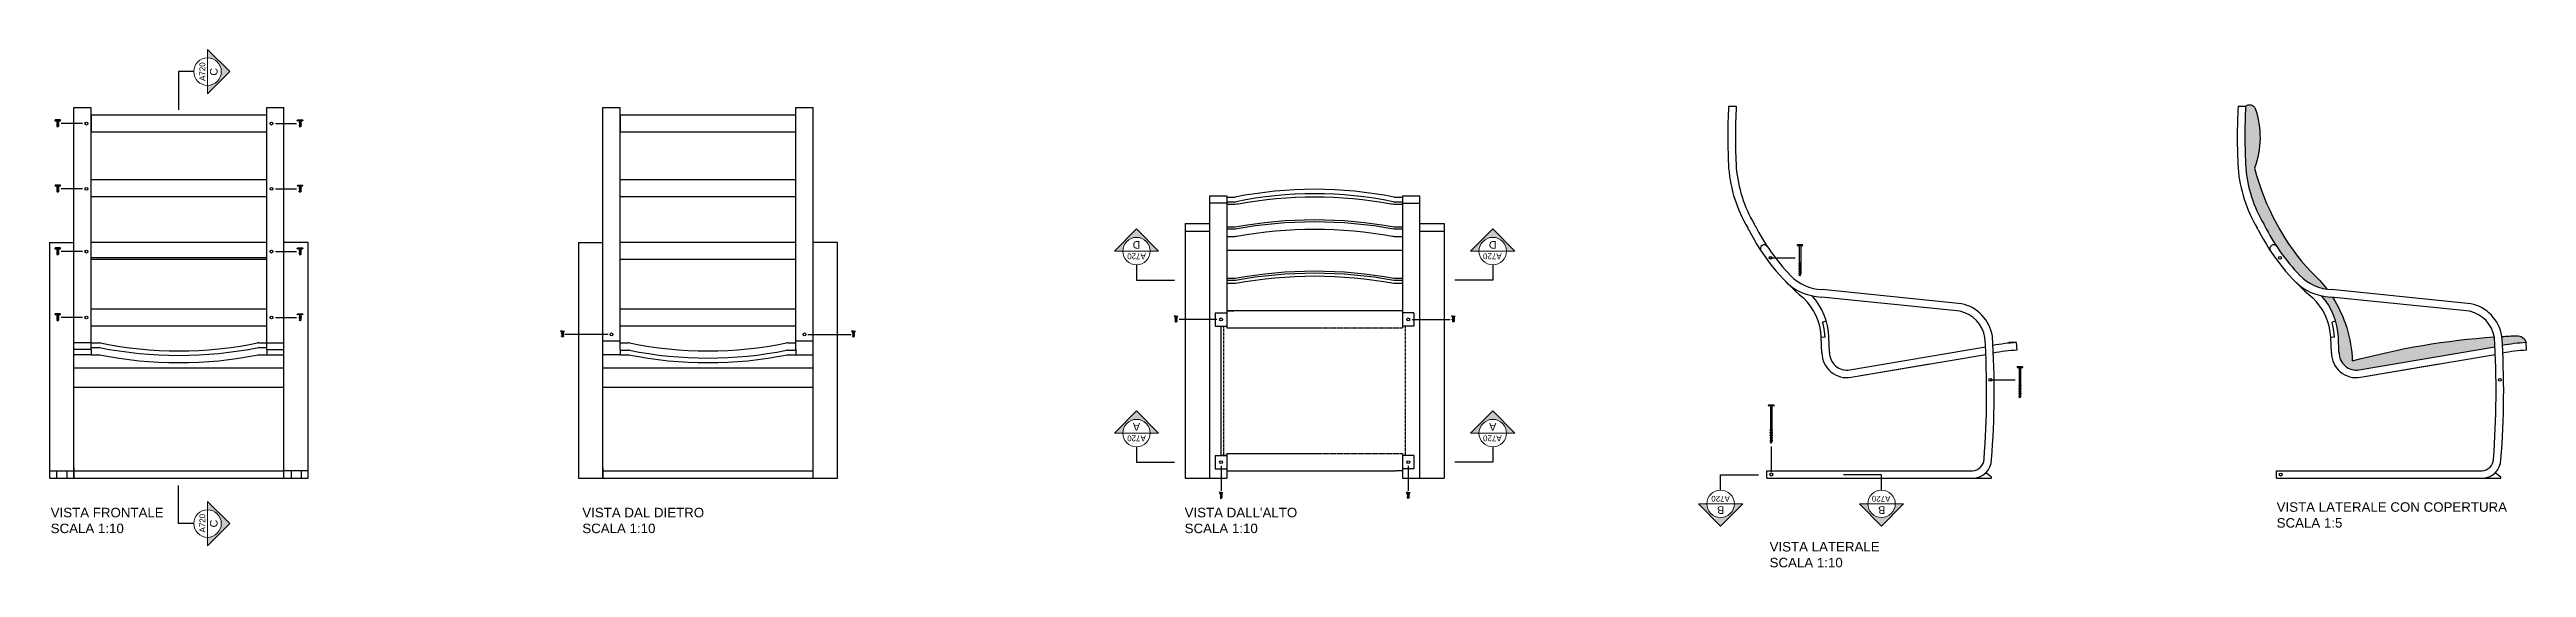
# Model space of a CAD drawing. Header units: millimetres. Extents: x -29 to 1292, y 25 to 454.
# Drawn here: x -29 to 622, y 302 to 438 of the extents above; entities that cross this region are included whole.
import ezdxf
from ezdxf.enums import TextEntityAlignment as Align

# ---------------------------------------------------------------- set-up
doc = ezdxf.new("R2010")
doc.units = ezdxf.units.MM
doc.linetypes.add('ACAD_ISO02W100', pattern=[15, 12, -3])
doc.layers.get('0').update_dxf_attribs({"color": 70})
doc.layers.add('A-ANNO-SYMB', color=202, linetype='Continuous', lineweight=18)
for name, color, linetype in [('G-ANNO-TEXT', 3, 'Continuous'), ('SIMBOLI', 201, 'Continuous'), ('VITIGIUSTO', 61, 'Continuous')]:
    doc.layers.add(name, color=color, linetype=linetype)
doc.styles.add('ARIAL', font='arial.ttf')
doc.styles.get("Standard").update_dxf_attribs({"font": 'arial.ttf'})

msp = doc.modelspace()

# ---------------------------------------------------------------- texts
at = {"layer": 'G-ANNO-TEXT', "char_height": 2.5, "attachment_point": 1, "style": 'ARIAL'}
for s, width, heights, insert in [('\\pxsm1;VISTA LATERALE CON COPERTURA\\PSCALA 1:5', 62.0625, [16.77], (556.3, 319.35)), ('VISTA FRONTALE\\PSCALA 1:10', 41.2234, [0], (-28.66, 317.9)), ('VISTA DAL DIETRO\\PSCALA 1:10', 41.2234, [0], (111.04, 317.9)), ("VISTA DALL'ALTO\\PSCALA 1:10", 41.2234, [0], (269.33, 317.9)), ('VISTA LATERALE\\PSCALA 1:10', 41.2234, [0], (423.05, 308.91))]:
    msp.add_mtext_dynamic_manual_height_columns(s, width=width, gutter_width=12.5, heights=heights, dxfattribs=dict(at, insert=insert))

# ---------------------------------------------------------------- blocks, each defined once
blk = doc.blocks.new('SYMBOL')
at = {"layer": 'A-ANNO-SYMB', "linetype": 'Continuous', "lineweight": 20}
h = blk.add_hatch(color=256, dxfattribs=at)
h.dxf.hatch_style = 1
h.paths.add_polyline_path([(11.206, 4.948), (11.316, 4.948, -1), (11.678, 4.948), (11.788, 4.948), (11.497, 5.241)])
at = {"linetype": 'Continuous', "lineweight": 20}
blk.add_line((11.316, 4.948), (11.678, 4.948), dxfattribs=at)
at = {"layer": 'A-ANNO-SYMB', "linetype": 'Continuous', "lineweight": 20}
for p, q in [((11.206, 4.948), (11.497, 5.241)), ((11.788, 4.948), (11.497, 5.241)), ((11.316, 4.948), (11.206, 4.948)), ((11.678, 4.948), (11.788, 4.948))]:
    blk.add_line(p, q, dxfattribs=at)
blk.add_circle((11.497, 4.948), 0.181, dxfattribs=at)
for tag, p in [('SEZIONE', (11.497, 4.918)), ('TAVOLA', (11.497, 5.08))]:
    blk.add_attdef(tag, text='', height=0.1, dxfattribs=at).set_placement(p, align=Align.TOP_CENTER)

# ---------------------------------------------------------------- hatches: boundary and pattern name
h = msp.add_hatch(color=256)
h.dxf.hatch_style = 1
h.paths.add_polyline_path([(550.68, 422.87, 0.502347), (548.15, 423.49, 0.025689), (548.17, 407.31, 0.112629), (552.89, 392.52, -0.015686), (553.26, 391.86, 0.073418), (562.39, 379, 0.170002), (569.48, 375.41, 0.046527), (565.35, 379.9, -0.124606), (550.51, 407.2, 0.170386)])
h = msp.add_hatch(color=256)
h.dxf.hatch_style = 1
h.paths.add_polyline_path([(570.97, 373.27), (570.53, 373.31, -0.043955), (568.09, 373.62, -0.174494), (572.52, 362.77), (572.69, 358.77, 0.467854), (577.99, 354.17, -0.003388), (599.97, 357.91), (613.65, 360.24, 0.002693), (613.51, 362.71, 0.003306), (613.49, 362.82, 0.049809), (576.18, 356.5, 0.135921)])
h.paths.add_polyline_path([(619.34, 363.13, 0.005059), (615.49, 362.95, -0.002643), (615.63, 360.57, -0.031727), (621.83, 361.33, 0.376313)])

# ---------------------------------------------------------------- linework, layer by layer
for p, q in [((-22.56, 422.54), (-22.56, 423.16)), ((-22.56, 423.16), (-18.06, 423.16)), ((-18.06, 361.26), (-18.06, 423.16)), ((28.14, 361.26), (28.14, 423.16)), ((28.14, 423.16), (32.64, 423.16)), ((32.64, 422.54), (32.64, 423.16)), ((116.47, 422.54), (116.47, 423.16)), ((116.47, 423.16), (120.97, 423.16)), ((120.97, 361.26), (120.97, 423.16)), ((167.17, 361.26), (167.17, 423.16)), ((167.17, 423.16), (171.67, 423.16)), ((171.67, 422.54), (171.67, 423.16)), ((412.27, 423.49), (414.27, 423.49)), ((546.15, 423.49), (548.15, 423.49)), ((28.14, 421.16), (-18.06, 421.16)), ((-18.06, 421.16), (-18.06, 416.66)), ((28.14, 416.66), (-18.06, 416.66)), ((167.17, 421.16), (120.97, 421.16)), ((120.97, 421.16), (120.97, 416.66)), ((167.17, 416.66), (120.97, 416.66)), ((28.14, 404.16), (-18.06, 404.16)), ((167.17, 404.16), (120.97, 404.16)), ((28.14, 399.66), (-18.06, 399.66)), ((167.17, 399.66), (120.97, 399.66)), ((275.89, 399.96), (275.89, 325.66)), ((275.89, 399.96), (280.39, 399.96)), ((280.39, 397.96), (275.89, 397.96)), ((280.39, 399.96), (280.39, 365.18)), ((280.39, 399.56), (282.52, 399.56)), ((280.39, 398.36), (282.52, 398.36)), ((324.45, 399.56), (326.59, 399.56)), ((324.45, 398.36), (326.59, 398.36)), ((326.59, 399.96), (326.59, 365.18)), ((326.59, 399.96), (331.09, 399.96)), ((326.59, 397.96), (331.09, 397.96)), ((331.09, 399.96), (331.09, 325.66)), ((269.49, 392.66), (269.49, 325.66)), ((269.49, 392.66), (275.89, 392.66)), ((269.49, 390.66), (275.89, 390.66)), ((331.09, 392.66), (337.49, 392.66)), ((331.09, 390.66), (337.49, 390.66)), ((337.49, 392.66), (337.49, 325.66)), ((-28.96, 387.66), (-22.56, 387.66)), ((28.14, 387.66), (-18.06, 387.66)), ((110.07, 387.66), (116.47, 387.66)), ((167.17, 387.66), (120.97, 387.66)), ((280.39, 385.66), (326.59, 385.66)), ((28.14, 383.66), (-18.06, 383.66)), ((28.14, 383.16), (-18.06, 383.16)), ((167.17, 383.16), (120.97, 383.16)), ((28.14, 370.16), (-18.06, 370.16)), ((28.14, 365.66), (-18.06, 365.66)), ((167.17, 370.16), (120.97, 370.16)), ((167.17, 365.66), (120.97, 365.66)), ((277.39, 369.18), (280.39, 369.18)), ((277.39, 369.18), (277.39, 365.68)), ((277.39, 365.68), (280.39, 365.68)), ((278.89, 331.66), (278.89, 365.68)), ((326.59, 369.68), (280.39, 369.68)), ((280.39, 369.68), (282.25, 369.68)), ((329.59, 369.18), (326.59, 369.18)), ((329.59, 365.68), (326.59, 365.68)), ((329.59, 369.18), (329.59, 365.68)), ((437.92, 366.97), (436.98, 366.7)), ((571.8, 366.97), (570.86, 366.7)), ((-22.56, 360.66), (-22.56, 361.66)), ((-18.06, 361.26), (-22.56, 361.26)), ((-18.06, 359.56), (-22.56, 359.56)), ((-18.06, 358.16), (-22.56, 358.16)), ((-18.06, 361.26), (-15.93, 361.26)), ((-18.06, 359.56), (-18.06, 361.26)), ((-18.06, 360.06), (-15.93, 360.06)), ((-18.06, 359.56), (-18.06, 358.16)), ((-18.06, 358.16), (-15.93, 358.16)), ((26, 361.26), (28.14, 361.26)), ((26, 360.06), (28.14, 360.06)), ((26, 358.16), (28.14, 358.16)), ((28.14, 359.56), (28.14, 361.26)), ((28.14, 361.26), (32.64, 361.26)), ((28.14, 359.56), (32.64, 359.56)), ((28.14, 359.56), (28.14, 358.16)), ((28.14, 358.16), (32.64, 358.16)), ((120.97, 361.73), (116.47, 361.73)), ((116.47, 360.66), (116.47, 361.66)), ((120.97, 358.16), (116.47, 358.16)), ((120.97, 361.26), (123.11, 361.26)), ((120.97, 359.56), (120.97, 361.26)), ((120.97, 359.56), (120.97, 358.16)), ((120.97, 359.36), (123.11, 359.36)), ((120.97, 358.16), (123.11, 358.16)), ((165.04, 361.26), (167.17, 361.26)), ((165.04, 359.36), (167.17, 359.36)), ((165.04, 358.16), (167.17, 358.16)), ((171.67, 361.73), (167.17, 361.73)), ((167.17, 359.56), (167.17, 361.26)), ((167.17, 359.56), (167.17, 358.16)), ((167.17, 358.16), (171.67, 358.16)), ((437.63, 362.8), (436.64, 362.68)), ((436.81, 358.68), (436.64, 362.68)), ((438.8, 358.77), (438.64, 362.76)), ((444.14, 354.18), (479.77, 360.24)), ((444.48, 352.21), (479.87, 358.23)), ((487.95, 361.33), (485.95, 361.33)), ((488.07, 359.34), (487.95, 361.33)), ((571.51, 362.8), (570.52, 362.68)), ((570.69, 358.68), (570.52, 362.68)), ((572.68, 358.77), (572.52, 362.76)), ((578.02, 354.18), (613.65, 360.24)), ((578.36, 352.21), (613.75, 358.23)), ((621.95, 359.34), (621.83, 361.33)), ((-22.56, 354.66), (32.44, 354.66)), ((116.47, 354.66), (171.67, 354.66)), ((444.48, 352.21), (465.04, 355.71)), ((578.36, 352.21), (598.92, 355.71)), ((-22.56, 349.66), (32.44, 349.66)), ((116.47, 349.66), (171.67, 349.66)), ((280.39, 332.16), (280.39, 325.66)), ((326.59, 332.16), (326.59, 325.66)), ((-28.96, 327.66), (-22.56, 327.66)), ((-28.96, 325.66), (-22.56, 325.66)), ((-27.11, 327.66), (-27.11, 325.66)), ((-24.41, 327.66), (-24.41, 325.66)), ((-22.56, 328.43), (-22.56, 325.82)), ((-22.56, 327.66), (32.44, 327.66)), ((-22.56, 325.66), (32.44, 325.66)), ((39.04, 327.66), (32.64, 327.66)), ((34.49, 327.66), (34.49, 325.66)), ((37.19, 327.66), (37.19, 325.66)), ((110.07, 325.66), (116.47, 325.66)), ((116.47, 328.43), (116.47, 325.82)), ((116.47, 327.66), (171.67, 327.66)), ((116.47, 325.66), (171.67, 325.66)), ((269.49, 325.66), (280.39, 325.66)), ((275.89, 331.66), (275.89, 328.16)), ((275.89, 325.66), (280.39, 325.66)), ((277.39, 331.66), (280.39, 331.66)), ((277.39, 331.66), (277.39, 328.16)), ((277.39, 328.16), (280.39, 328.16)), ((280.39, 331.66), (278.89, 331.66)), ((280.39, 328.16), (280.39, 327.66)), ((280.39, 327.66), (282.25, 327.66)), ((282.25, 327.66), (324.73, 327.66)), ((326.59, 327.66), (324.73, 327.66)), ((329.59, 331.66), (326.59, 331.66)), ((329.59, 328.16), (326.59, 328.16)), ((326.59, 325.66), (337.49, 325.66)), ((329.59, 331.66), (329.59, 328.16)), ((422.34, 325.66), (422.34, 327.66)), ((422.34, 327.66), (476.34, 327.66)), ((422.34, 325.66), (481.34, 325.66)), ((481.34, 325.96), (479.88, 327.13)), ((481.34, 325.66), (481.34, 325.96)), ((556.22, 325.66), (556.22, 327.66)), ((556.22, 327.66), (610.22, 327.66)), ((556.22, 325.66), (615.22, 325.66)), ((615.22, 325.96), (613.76, 327.13)), ((615.22, 325.66), (615.22, 325.96))]:
    msp.add_line(p, q)
at = {"linetype": 'ACAD_ISO02W100', "ltscale": 0.07}
for p, q in [((279.64, 331.66), (279.64, 365.68)), ((327.34, 331.66), (327.34, 365.68))]:
    msp.add_line(p, q, dxfattribs=at)
at = {"linetype": 'ACAD_ISO02W100', "ltscale": 0.03}
for p, q in [((280.39, 365.18), (326.59, 365.18)), ((280.39, 332.16), (326.59, 332.16))]:
    msp.add_line(p, q, dxfattribs=at)
for points in [[(412.27, 423.49, 0.025893), (412.29, 407.17, 0.112853), (417.29, 391.5, 0.112853)], [(414.27, 423.49, 0.025689), (414.29, 407.31, 0.112629), (419.01, 392.52, 0.112629)], [(546.15, 423.49, 0.025893), (546.17, 407.17, 0.112853), (551.17, 391.5, 0.112853)], [(548.15, 423.49, 0.025689), (548.17, 407.31, 0.112629), (552.89, 392.52, 0.112629)], [(548.15, 423.49, -0.502347), (550.68, 422.87, -0.170386), (550.51, 407.2, 0.124606), (565.35, 379.9, -0.046527), (569.48, 375.41, -0.046527)], [(280.39, 397.77), (282.52, 397.77, 0.045028), (283.4, 397.85, -0.090239), (323.57, 397.85, 0.038377), (324.32, 397.77), (326.58, 397.77)], [(280.39, 391.77), (282.52, 391.77, 0.045028), (282.6, 391.78, -0.090239), (324.38, 391.78, 0.022503), (324.42, 391.77), (326.59, 391.77)], [(280.39, 391.27), (282.52, 391.27, 0.045028), (282.69, 391.28, -0.090239), (324.29, 391.28, 0.029839), (324.4, 391.27), (326.59, 391.27)], [(280.39, 389.27), (282.52, 389.27, 0.045028), (283.04, 389.32, -0.090239), (323.93, 389.32, 0.036447), (324.35, 389.27), (326.59, 389.27)], [(280.39, 378.27), (282.52, 378.27, 0.045028), (282.6, 378.28, -0.090239), (324.38, 378.28, 0.022503), (324.42, 378.27), (326.59, 378.27)], [(280.39, 377.77), (282.52, 377.77, 0.045028), (282.69, 377.78, -0.090239), (324.29, 377.78, 0.029839), (324.4, 377.77), (326.59, 377.77)], [(280.39, 376.96), (282.52, 376.96, 0.045028), (282.69, 376.97, -0.090239), (324.29, 376.97, 0.029839), (324.4, 376.96), (326.59, 376.96)], [(436.81, 358.68), (436.64, 362.68, 0.195524), (431.86, 373.17, 0.195524)], [(438.8, 358.77), (438.64, 362.76, 0.174603), (434.22, 373.62, 0.168137)], [(479.63, 362.71, 0.304175), (473.16, 369.57), (436.65, 373.31)], [(481.61, 363.04, 0.307514), (473.48, 371.55), (436.86, 375.3)], [(570.69, 358.68), (570.52, 362.68, 0.195524), (565.74, 373.17, 0.195524)], [(572.68, 358.77), (572.52, 362.76, 0.174603), (568.09, 373.62, 0.168137)], [(613.51, 362.71, 0.304175), (607.04, 369.57), (570.53, 373.31)], [(615.48, 363.04, 0.307514), (607.36, 371.55), (570.74, 375.3)], [(570.97, 373.27, -0.135921), (576.18, 356.5, -0.049809), (613.49, 362.82)], [(437.35, 364.97, 0.025529), (436.98, 366.7)], [(437.63, 362.8), (437.44, 364.34, 0.009219), (437.35, 364.97, 0.003439)], [(571.23, 364.97, 0.025529), (570.86, 366.7)], [(571.51, 362.8), (571.32, 364.34, 0.009219), (571.23, 364.97, 0.003439)], [(615.49, 362.95, -0.005059), (619.34, 363.13, -0.376313), (621.83, 361.33)]]:
    msp.add_lwpolyline(points, format="xyb")
for points in [[(-22.56, 332.02), (-22.56, 422.54)], [(32.64, 325.66), (32.64, 422.54)], [(116.47, 332.02), (116.47, 422.54)], [(171.67, 325.66), (171.67, 422.54)], [(-28.96, 387.66), (-28.96, 325.66), (-22.56, 325.66), (-22.56, 387.66)], [(32.64, 325.66), (39.04, 325.66), (39.04, 327.66), (39.04, 387.66), (32.64, 387.66)], [(110.07, 387.66), (110.07, 325.66), (116.47, 325.66), (116.47, 387.66)], [(171.67, 325.66), (178.07, 325.66), (178.07, 327.66), (178.07, 387.66), (171.67, 387.66)]]:
    msp.add_lwpolyline(points)
msp.add_circle((481.08, 351.56), 0.377)
for centre, radius, start, end in [((282.52, 399.97), 0.411, 270, 280.31271), ((282.52, 399.97), 1.61, 270, 280.87674), ((303.49, 296.41), 105.25, 78.55029, 101.44971), ((303.49, 296.41), 104.05, 78.54591, 101.45409), ((324.45, 399.97), 1.61, 259.12326, 270), ((324.45, 399.97), 0.411, 259.68729, 270), ((408.68, 386.41), 10, 26.98658, 30.58115), ((467.48, 416.35), 55.98, 206.98658, 230.62835), ((408.68, 386.41), 12, 26.98658, 30.58115), ((467.48, 416.35), 53.98, 206.65935, 223.78261), ((542.56, 386.41), 10, 26.98658, 30.58115), ((601.36, 416.35), 55.98, 206.98658, 230.62835), ((542.56, 386.41), 12, 26.98658, 30.58115), ((601.36, 416.35), 53.98, 206.65935, 223.78261), ((421.62, 386.02), 1, 33.48581, 213.48581), ((555.5, 386.02), 1, 33.48581, 213.48581), ((437.17, 387.31), 14, 223.78261, 267.87817), ((437.19, 387.33), 12.03, 223.81291, 268.41265), ((571.05, 387.31), 14, 223.78261, 267.87817), ((571.07, 387.33), 12.03, 223.81291, 268.41265), ((-15.93, 359.65), 1.61, 79.12326, 90), ((-15.93, 359.65), 0.411, 79.68729, 90), ((-15.93, 357.75), 0.411, 79.68729, 90), ((5.04, 463.21), 105.25, 258.55029, 281.44971), ((5.04, 461.31), 105.25, 258.55029, 281.44971), ((5.04, 463.21), 104.05, 258.54591, 281.45409), ((26, 359.65), 1.61, 90, 100.87674), ((26, 359.65), 0.411, 90, 100.31271), ((26, 357.75), 0.411, 90, 100.31271), ((123.11, 359.65), 1.61, 79.12326, 90), ((123.11, 357.75), 1.61, 79.12326, 90), ((123.11, 357.75), 0.411, 79.68729, 90), ((144.07, 461.31), 105.25, 258.55029, 281.44971), ((144.07, 463.21), 104.05, 258.54591, 281.45409), ((144.07, 461.31), 104.05, 258.54591, 281.45409), ((165.04, 359.65), 1.61, 90, 100.87674), ((165.04, 357.75), 1.61, 90, 100.87674), ((165.04, 357.75), 0.411, 90, 100.31271), ((443.38, 358.68), 6.57, 180, 279.6588), ((443.38, 358.69), 4.57, 178.98216, 279.65289), ((250.7, 348.38), 229.38, 355.58021, 3.58126), ((257.35, 348.51), 224.73, 355.42265, 3.70656), ((490.81, 312.14), 49.28, 93.32675, 100.59563), ((490.81, 312.14), 47.28, 93.32675, 100.92675), ((577.26, 358.68), 6.57, 180, 279.6588), ((577.26, 358.69), 4.57, 178.98216, 279.65289), ((384.58, 348.38), 229.38, 355.58021, 3.58126), ((391.23, 348.51), 224.73, 355.42265, 3.70656), ((624.69, 312.14), 49.28, 93.32675, 100.59563), ((624.69, 312.14), 47.28, 93.32675, 100.92675), ((476.3, 330.76), 3.1, 270.72673, 359.06386), ((476.33, 330.69), 5.03, 270.13069, 358.75), ((610.18, 330.76), 3.1, 270.72673, 359.06386), ((610.21, 330.69), 5.03, 270.13069, 358.75)]:
    msp.add_arc(centre, radius, start, end)
at = {"layer": 'SIMBOLI'}
for p, q in [((8.94, 432.58), (4.94, 432.58)), ((4.94, 432.58), (4.94, 422.58)), ((-20.32, 418.91), (-25.89, 418.91)), ((30.39, 418.91), (35.96, 418.91)), ((-20.32, 401.75), (-25.89, 401.75)), ((30.39, 401.75), (35.96, 401.75)), ((-20.32, 385.25), (-25.89, 385.25)), ((30.39, 385.25), (35.96, 385.25)), ((256.68, 381.77), (256.68, 377.77)), ((256.68, 377.77), (266.68, 377.77)), ((350.3, 377.77), (340.3, 377.77)), ((350.3, 381.77), (350.3, 377.77)), ((423.29, 383.62), (429.79, 383.62)), ((-20.32, 367.95), (-25.89, 367.95)), ((30.39, 367.95), (35.96, 367.95)), ((277.81, 367.43), (267.85, 367.43)), ((329.16, 367.43), (339.13, 367.43)), ((117.83, 363.5), (106.47, 363.5)), ((170.31, 363.5), (181.68, 363.5)), ((481.08, 351.56), (487.58, 351.56)), ((256.68, 333.91), (256.68, 329.91)), ((350.3, 333.91), (350.3, 329.91)), ((423.49, 333.99), (423.49, 327.29)), ((256.68, 329.91), (266.68, 329.91)), ((278.89, 328.95), (278.89, 322.38)), ((328.09, 328.95), (328.09, 322.38)), ((350.3, 329.91), (340.3, 329.91)), ((410.17, 322.56), (410.17, 326.56)), ((410.17, 326.56), (420.17, 326.56)), ((452.46, 326.56), (442.46, 326.56)), ((452.46, 322.56), (452.46, 326.56)), ((4.94, 313.75), (4.94, 323.75)), ((8.94, 313.75), (4.94, 313.75))]:
    msp.add_line(p, q, dxfattribs=at)
at = {"layer": 'VITIGIUSTO'}
for p, q in [((-27.56, 419.73), (-27.56, 419.68)), ((-26.06, 419.73), (-27.56, 419.73)), ((-27.56, 419.68), (-26.06, 419.68)), ((-26.16, 419.88), (-27.46, 419.88)), ((-27.04, 419.66), (-27.08, 419.65)), ((-27.08, 419.65), (-27.07, 419.63)), ((-27.04, 419.56), (-27.08, 419.55)), ((-27.08, 419.55), (-27.07, 419.53)), ((-27.04, 419.46), (-27.08, 419.45)), ((-27.08, 419.45), (-27.07, 419.43)), ((-27.04, 419.36), (-27.08, 419.35)), ((-27.08, 419.35), (-27.07, 419.33)), ((-27.04, 419.25), (-27.08, 419.24)), ((-27.08, 419.24), (-27.07, 419.23)), ((-27.04, 419.16), (-27.08, 419.15)), ((-27.08, 419.15), (-27.07, 419.13)), ((-27.04, 419.05), (-27.08, 419.04)), ((-27.08, 419.04), (-27.07, 419.03)), ((-27.04, 418.96), (-27.08, 418.95)), ((-27.08, 418.95), (-27.07, 418.93)), ((-27.04, 418.85), (-27.08, 418.84)), ((-27.08, 418.84), (-27.07, 418.83)), ((-27.04, 418.76), (-27.08, 418.75)), ((-27.08, 418.75), (-27.07, 418.73)), ((-27.04, 418.65), (-27.08, 418.64)), ((-27.08, 418.64), (-27.07, 418.63)), ((-27.04, 418.56), (-27.08, 418.55)), ((-27.08, 418.55), (-27.07, 418.53)), ((-27.04, 418.45), (-27.08, 418.44)), ((-27.08, 418.44), (-27.07, 418.43)), ((-27.04, 418.36), (-27.08, 418.35)), ((-27.08, 418.35), (-27.07, 418.33)), ((-27.04, 418.27), (-27.08, 418.26)), ((-27.08, 418.26), (-27.07, 418.24)), ((-27.07, 419.63), (-26.58, 419.54)), ((-27.07, 419.53), (-26.58, 419.44)), ((-27.07, 419.43), (-26.58, 419.34)), ((-27.07, 419.33), (-26.58, 419.24)), ((-27.07, 419.23), (-26.58, 419.14)), ((-27.07, 419.13), (-26.58, 419.04)), ((-27.07, 419.03), (-26.58, 418.94)), ((-27.07, 418.93), (-26.58, 418.84)), ((-27.07, 418.83), (-26.58, 418.74)), ((-27.07, 418.73), (-26.58, 418.64)), ((-27.07, 418.63), (-26.58, 418.54)), ((-27.07, 418.53), (-26.58, 418.44)), ((-27.07, 418.43), (-26.58, 418.34)), ((-27.07, 418.33), (-26.58, 418.24)), ((-27.07, 418.24), (-26.87, 418.21)), ((-26.55, 419.56), (-27.04, 419.66)), ((-26.55, 419.47), (-27.04, 419.56)), ((-26.55, 419.36), (-27.04, 419.46)), ((-26.55, 419.27), (-27.04, 419.36)), ((-26.55, 419.16), (-27.04, 419.25)), ((-26.55, 419.07), (-27.04, 419.16)), ((-26.55, 418.96), (-27.04, 419.05)), ((-26.55, 418.87), (-27.04, 418.96)), ((-26.55, 418.76), (-27.04, 418.85)), ((-26.55, 418.67), (-27.04, 418.76)), ((-26.55, 418.56), (-27.04, 418.65)), ((-26.55, 418.47), (-27.04, 418.56)), ((-26.55, 418.36), (-27.04, 418.45)), ((-26.55, 418.27), (-27.04, 418.36)), ((-26.83, 418.23), (-27.04, 418.27)), ((-27.01, 419.68), (-27.01, 419.65)), ((-27.01, 419.62), (-27.01, 419.55)), ((-27.01, 419.52), (-27.01, 419.45)), ((-27.01, 419.42), (-27.01, 419.35)), ((-27.01, 419.32), (-27.01, 419.25)), ((-27.01, 419.22), (-27.01, 419.15)), ((-27.01, 419.12), (-27.01, 419.05)), ((-27.01, 419.02), (-27.01, 418.95)), ((-27.01, 418.92), (-27.01, 418.85)), ((-27.01, 418.82), (-27.01, 418.75)), ((-27.01, 418.72), (-27.01, 418.65)), ((-27.01, 418.52), (-27.01, 418.45)), ((-27.01, 418.42), (-27.01, 418.35)), ((-27.01, 418.32), (-27.01, 418.26)), ((-27.01, 418.23), (-27.01, 418.18)), ((-26.61, 418.18), (-27.01, 418.18)), ((-26.96, 419.68), (-26.66, 419.68)), ((-26.94, 418.12), (-26.68, 418.12)), ((-26.88, 419.68), (-26.58, 419.63)), ((-26.83, 418.22), (-26.87, 418.21)), ((-26.83, 418.22), (-26.83, 418.23)), ((-26.55, 419.65), (-26.71, 419.68)), ((-26.61, 419.68), (-26.61, 419.66)), ((-26.61, 419.63), (-26.61, 419.58)), ((-26.61, 419.54), (-26.61, 419.48)), ((-26.61, 419.45), (-26.61, 419.38)), ((-26.61, 419.34), (-26.61, 419.28)), ((-26.61, 419.25), (-26.61, 419.17)), ((-26.61, 419.14), (-26.61, 419.08)), ((-26.61, 419.05), (-26.61, 418.97)), ((-26.61, 418.94), (-26.61, 418.88)), ((-26.61, 418.85), (-26.61, 418.77)), ((-26.61, 418.74), (-26.61, 418.68)), ((-26.61, 418.65), (-26.61, 418.57)), ((-26.61, 418.54), (-26.61, 418.48)), ((-26.61, 418.45), (-26.61, 418.37)), ((-26.61, 418.34), (-26.61, 418.28)), ((-26.61, 418.25), (-26.61, 418.18)), ((-26.54, 419.64), (-26.58, 419.63)), ((-26.54, 419.55), (-26.58, 419.54)), ((-26.54, 419.45), (-26.58, 419.44)), ((-26.54, 419.35), (-26.58, 419.34)), ((-26.54, 419.25), (-26.58, 419.24)), ((-26.54, 419.14), (-26.58, 419.14)), ((-26.54, 419.05), (-26.58, 419.04)), ((-26.54, 418.95), (-26.58, 418.94)), ((-26.54, 418.85), (-26.58, 418.84)), ((-26.54, 418.75), (-26.58, 418.74)), ((-26.54, 418.65), (-26.58, 418.64)), ((-26.54, 418.55), (-26.58, 418.54)), ((-26.54, 418.45), (-26.58, 418.44)), ((-26.54, 418.35), (-26.58, 418.34)), ((-26.54, 418.25), (-26.58, 418.24)), ((-26.54, 419.64), (-26.55, 419.65)), ((-26.54, 419.55), (-26.55, 419.56)), ((-26.54, 419.45), (-26.55, 419.47)), ((-26.54, 419.35), (-26.55, 419.36)), ((-26.54, 419.25), (-26.55, 419.27)), ((-26.54, 419.14), (-26.55, 419.16)), ((-26.54, 419.05), (-26.55, 419.07)), ((-26.54, 418.95), (-26.55, 418.96)), ((-26.54, 418.85), (-26.55, 418.87)), ((-26.54, 418.75), (-26.55, 418.76)), ((-26.54, 418.65), (-26.55, 418.67)), ((-26.54, 418.55), (-26.55, 418.56)), ((-26.54, 418.45), (-26.55, 418.47)), ((-26.54, 418.35), (-26.55, 418.36)), ((-26.54, 418.25), (-26.55, 418.27)), ((-26.06, 419.68), (-26.16, 419.68)), ((-26.06, 419.68), (-26.06, 419.73)), ((-26.06, 419.68), (-26.06, 419.73)), ((36.13, 419.68), (36.13, 419.73)), ((36.13, 419.68), (36.13, 419.73)), ((36.13, 419.73), (37.63, 419.73)), ((37.63, 419.68), (36.13, 419.68)), ((36.13, 419.68), (36.23, 419.68)), ((36.23, 419.88), (37.53, 419.88)), ((36.61, 419.64), (36.62, 419.65)), ((36.61, 419.64), (36.65, 419.63)), ((36.61, 419.55), (36.62, 419.56)), ((36.61, 419.55), (36.65, 419.54)), ((36.61, 419.45), (36.62, 419.47)), ((36.61, 419.45), (36.65, 419.44)), ((36.61, 419.35), (36.62, 419.36)), ((36.61, 419.35), (36.65, 419.34)), ((36.61, 419.25), (36.62, 419.27)), ((36.61, 419.25), (36.65, 419.24)), ((36.61, 419.14), (36.62, 419.16)), ((36.61, 419.14), (36.65, 419.14)), ((36.61, 419.05), (36.62, 419.07)), ((36.61, 419.05), (36.65, 419.04)), ((36.61, 418.95), (36.62, 418.96)), ((36.61, 418.95), (36.65, 418.94)), ((36.61, 418.85), (36.62, 418.87)), ((36.61, 418.85), (36.65, 418.84)), ((36.61, 418.75), (36.62, 418.76)), ((36.61, 418.75), (36.65, 418.74)), ((36.61, 418.65), (36.62, 418.67)), ((36.61, 418.65), (36.65, 418.64)), ((36.61, 418.55), (36.62, 418.56)), ((36.61, 418.55), (36.65, 418.54)), ((36.61, 418.45), (36.62, 418.47)), ((36.61, 418.45), (36.65, 418.44)), ((36.61, 418.35), (36.62, 418.36)), ((36.61, 418.35), (36.65, 418.34)), ((36.61, 418.25), (36.62, 418.27)), ((36.61, 418.25), (36.65, 418.24)), ((36.62, 419.65), (36.78, 419.68)), ((36.62, 419.56), (37.11, 419.66)), ((36.62, 419.47), (37.11, 419.56)), ((36.62, 419.36), (37.11, 419.46)), ((36.62, 419.27), (37.11, 419.36)), ((36.62, 419.16), (37.11, 419.25)), ((36.62, 419.07), (37.11, 419.16)), ((36.62, 418.96), (37.11, 419.05)), ((36.62, 418.87), (37.11, 418.96)), ((36.62, 418.76), (37.11, 418.85)), ((36.62, 418.67), (37.11, 418.76)), ((36.62, 418.56), (37.11, 418.65)), ((36.62, 418.47), (37.11, 418.56)), ((36.62, 418.36), (37.11, 418.45)), ((36.62, 418.27), (37.11, 418.36)), ((36.95, 419.68), (36.65, 419.63)), ((37.14, 419.63), (36.65, 419.54)), ((37.14, 419.53), (36.65, 419.44)), ((37.14, 419.43), (36.65, 419.34)), ((37.14, 419.33), (36.65, 419.24)), ((37.14, 419.23), (36.65, 419.14)), ((37.14, 419.13), (36.65, 419.04)), ((37.14, 419.03), (36.65, 418.94)), ((37.14, 418.93), (36.65, 418.84)), ((37.14, 418.83), (36.65, 418.74)), ((37.14, 418.73), (36.65, 418.64)), ((37.14, 418.63), (36.65, 418.54)), ((37.14, 418.53), (36.65, 418.44)), ((37.14, 418.43), (36.65, 418.34)), ((37.14, 418.33), (36.65, 418.24)), ((36.68, 419.68), (36.68, 419.66)), ((36.68, 419.63), (36.68, 419.58)), ((36.68, 419.54), (36.68, 419.48)), ((36.68, 419.45), (36.68, 419.38)), ((36.68, 419.34), (36.68, 419.28)), ((36.68, 419.25), (36.68, 419.17)), ((36.68, 419.14), (36.68, 419.08)), ((36.68, 419.05), (36.68, 418.97)), ((36.68, 418.94), (36.68, 418.88)), ((36.68, 418.85), (36.68, 418.77)), ((36.68, 418.74), (36.68, 418.68)), ((36.68, 418.65), (36.68, 418.57)), ((36.68, 418.54), (36.68, 418.48)), ((36.68, 418.45), (36.68, 418.37)), ((36.68, 418.34), (36.68, 418.28)), ((36.68, 418.25), (36.68, 418.18)), ((36.68, 418.18), (37.08, 418.18)), ((37.03, 419.68), (36.73, 419.68)), ((37.01, 418.12), (36.75, 418.12)), ((36.9, 418.23), (37.11, 418.27)), ((36.9, 418.22), (36.9, 418.23)), ((36.9, 418.22), (36.94, 418.21)), ((37.14, 418.24), (36.94, 418.21)), ((37.08, 419.68), (37.08, 419.65)), ((37.08, 419.62), (37.08, 419.55)), ((37.08, 419.52), (37.08, 419.45)), ((37.08, 419.42), (37.08, 419.35)), ((37.08, 419.32), (37.08, 419.25)), ((37.08, 419.22), (37.08, 419.15)), ((37.08, 419.12), (37.08, 419.05)), ((37.08, 419.02), (37.08, 418.95)), ((37.08, 418.92), (37.08, 418.85)), ((37.08, 418.82), (37.08, 418.75)), ((37.08, 418.72), (37.08, 418.65)), ((37.08, 418.52), (37.08, 418.45)), ((37.08, 418.42), (37.08, 418.35)), ((37.08, 418.32), (37.08, 418.26)), ((37.08, 418.23), (37.08, 418.18)), ((37.11, 419.66), (37.15, 419.65)), ((37.11, 419.56), (37.15, 419.55)), ((37.11, 419.46), (37.15, 419.45)), ((37.11, 419.36), (37.15, 419.35)), ((37.11, 419.25), (37.15, 419.24)), ((37.11, 419.16), (37.15, 419.15)), ((37.11, 419.05), (37.15, 419.04)), ((37.11, 418.96), (37.15, 418.95)), ((37.11, 418.85), (37.15, 418.84)), ((37.11, 418.76), (37.15, 418.75)), ((37.11, 418.65), (37.15, 418.64)), ((37.11, 418.56), (37.15, 418.55)), ((37.11, 418.45), (37.15, 418.44)), ((37.11, 418.36), (37.15, 418.35)), ((37.11, 418.27), (37.15, 418.26)), ((37.15, 419.65), (37.14, 419.63)), ((37.15, 419.55), (37.14, 419.53)), ((37.15, 419.45), (37.14, 419.43)), ((37.15, 419.35), (37.14, 419.33)), ((37.15, 419.24), (37.14, 419.23)), ((37.15, 419.15), (37.14, 419.13)), ((37.15, 419.04), (37.14, 419.03)), ((37.15, 418.95), (37.14, 418.93)), ((37.15, 418.84), (37.14, 418.83)), ((37.15, 418.75), (37.14, 418.73)), ((37.15, 418.64), (37.14, 418.63)), ((37.15, 418.55), (37.14, 418.53)), ((37.15, 418.44), (37.14, 418.43)), ((37.15, 418.35), (37.14, 418.33)), ((37.15, 418.26), (37.14, 418.24)), ((37.63, 419.73), (37.63, 419.68)), ((-27.56, 402.57), (-27.56, 402.52)), ((-26.06, 402.57), (-27.56, 402.57)), ((-27.56, 402.52), (-26.06, 402.52)), ((-26.16, 402.72), (-27.46, 402.72)), ((-27.04, 402.5), (-27.08, 402.49)), ((-27.08, 402.49), (-27.07, 402.47)), ((-27.04, 402.4), (-27.08, 402.39)), ((-27.08, 402.39), (-27.07, 402.38)), ((-27.04, 402.3), (-27.08, 402.29)), ((-27.08, 402.29), (-27.07, 402.27)), ((-27.04, 402.2), (-27.08, 402.19)), ((-27.08, 402.19), (-27.07, 402.18)), ((-27.04, 402.09), (-27.08, 402.09)), ((-27.08, 402.09), (-27.07, 402.07)), ((-27.04, 402), (-27.08, 401.99)), ((-27.08, 401.99), (-27.07, 401.98)), ((-27.04, 401.89), (-27.08, 401.89)), ((-27.08, 401.89), (-27.07, 401.87)), ((-27.04, 401.8), (-27.08, 401.79)), ((-27.08, 401.79), (-27.07, 401.78)), ((-27.04, 401.69), (-27.08, 401.69)), ((-27.08, 401.69), (-27.07, 401.67)), ((-27.04, 401.6), (-27.08, 401.59)), ((-27.08, 401.59), (-27.07, 401.58)), ((-27.04, 401.49), (-27.08, 401.49)), ((-27.08, 401.49), (-27.07, 401.47)), ((-27.04, 401.4), (-27.08, 401.39)), ((-27.08, 401.39), (-27.07, 401.38)), ((-27.04, 401.29), (-27.08, 401.29)), ((-27.08, 401.29), (-27.07, 401.27)), ((-27.04, 401.2), (-27.08, 401.19)), ((-27.08, 401.19), (-27.07, 401.18)), ((-27.04, 401.11), (-27.08, 401.1)), ((-27.08, 401.1), (-27.07, 401.09)), ((-27.07, 402.47), (-26.58, 402.38)), ((-27.07, 402.38), (-26.58, 402.29)), ((-27.07, 402.27), (-26.58, 402.18)), ((-27.07, 402.18), (-26.58, 402.09)), ((-27.07, 402.07), (-26.58, 401.98)), ((-27.07, 401.98), (-26.58, 401.89)), ((-27.07, 401.87), (-26.58, 401.78)), ((-27.07, 401.78), (-26.58, 401.69)), ((-27.07, 401.67), (-26.58, 401.58)), ((-27.07, 401.58), (-26.58, 401.49)), ((-27.07, 401.47), (-26.58, 401.38)), ((-27.07, 401.38), (-26.58, 401.29)), ((-27.07, 401.27), (-26.58, 401.18)), ((-27.07, 401.18), (-26.58, 401.09)), ((-27.07, 401.09), (-26.87, 401.05)), ((-26.55, 402.41), (-27.04, 402.5)), ((-26.55, 402.31), (-27.04, 402.4)), ((-26.55, 402.21), (-27.04, 402.3)), ((-26.55, 402.11), (-27.04, 402.2)), ((-26.55, 402), (-27.04, 402.09)), ((-26.55, 401.91), (-27.04, 402)), ((-26.55, 401.8), (-27.04, 401.89)), ((-26.55, 401.71), (-27.04, 401.8)), ((-26.55, 401.6), (-27.04, 401.69)), ((-26.55, 401.51), (-27.04, 401.6)), ((-26.55, 401.4), (-27.04, 401.49)), ((-26.55, 401.31), (-27.04, 401.4)), ((-26.55, 401.2), (-27.04, 401.29)), ((-26.55, 401.11), (-27.04, 401.2)), ((-26.83, 401.07), (-27.04, 401.11)), ((-27.01, 402.52), (-27.01, 402.49)), ((-27.01, 402.46), (-27.01, 402.4)), ((-27.01, 402.36), (-27.01, 402.29)), ((-27.01, 402.26), (-27.01, 402.2)), ((-27.01, 402.17), (-27.01, 402.09)), ((-27.01, 402.06), (-27.01, 402)), ((-27.01, 401.97), (-27.01, 401.89)), ((-27.01, 401.86), (-27.01, 401.8)), ((-27.01, 401.77), (-27.01, 401.69)), ((-27.01, 401.66), (-27.01, 401.6)), ((-27.01, 401.57), (-27.01, 401.49)), ((-27.01, 401.37), (-27.01, 401.29)), ((-27.01, 401.26), (-27.01, 401.2)), ((-27.01, 401.17), (-27.01, 401.11)), ((-27.01, 401.08), (-27.01, 401.02)), ((-26.61, 401.02), (-27.01, 401.02)), ((-26.96, 402.52), (-26.66, 402.52)), ((-26.94, 400.96), (-26.68, 400.96)), ((-26.88, 402.52), (-26.58, 402.47)), ((-26.83, 401.06), (-26.87, 401.05)), ((-26.83, 401.06), (-26.83, 401.07)), ((-26.55, 402.49), (-26.71, 402.52)), ((-26.61, 402.52), (-26.61, 402.51)), ((-26.61, 402.47), (-26.61, 402.42)), ((-26.61, 402.39), (-26.61, 402.32)), ((-26.61, 402.29), (-26.61, 402.22)), ((-26.61, 402.19), (-26.61, 402.12)), ((-26.61, 402.09), (-26.61, 402.02)), ((-26.61, 401.98), (-26.61, 401.92)), ((-26.61, 401.89), (-26.61, 401.82)), ((-26.61, 401.78), (-26.61, 401.72)), ((-26.61, 401.69), (-26.61, 401.62)), ((-26.61, 401.58), (-26.61, 401.52)), ((-26.61, 401.49), (-26.61, 401.42)), ((-26.61, 401.38), (-26.61, 401.32)), ((-26.61, 401.29), (-26.61, 401.22)), ((-26.61, 401.18), (-26.61, 401.12)), ((-26.61, 401.09), (-26.61, 401.02)), ((-26.54, 402.48), (-26.58, 402.47)), ((-26.54, 402.39), (-26.58, 402.38)), ((-26.54, 402.29), (-26.58, 402.29)), ((-26.54, 402.19), (-26.58, 402.18)), ((-26.54, 402.09), (-26.58, 402.09)), ((-26.54, 401.99), (-26.58, 401.98)), ((-26.54, 401.89), (-26.58, 401.89)), ((-26.54, 401.79), (-26.58, 401.78)), ((-26.54, 401.69), (-26.58, 401.69)), ((-26.54, 401.59), (-26.58, 401.58)), ((-26.54, 401.49), (-26.58, 401.49)), ((-26.54, 401.39), (-26.58, 401.38)), ((-26.54, 401.29), (-26.58, 401.29)), ((-26.54, 401.19), (-26.58, 401.18)), ((-26.54, 401.09), (-26.58, 401.09)), ((-26.54, 402.48), (-26.55, 402.49)), ((-26.54, 402.39), (-26.55, 402.41)), ((-26.54, 402.29), (-26.55, 402.31)), ((-26.54, 402.19), (-26.55, 402.21)), ((-26.54, 402.09), (-26.55, 402.11)), ((-26.54, 401.99), (-26.55, 402)), ((-26.54, 401.89), (-26.55, 401.91)), ((-26.54, 401.79), (-26.55, 401.8)), ((-26.54, 401.69), (-26.55, 401.71)), ((-26.54, 401.59), (-26.55, 401.6)), ((-26.54, 401.49), (-26.55, 401.51)), ((-26.54, 401.39), (-26.55, 401.4)), ((-26.54, 401.29), (-26.55, 401.31)), ((-26.54, 401.19), (-26.55, 401.2)), ((-26.54, 401.09), (-26.55, 401.11)), ((-26.06, 402.52), (-26.16, 402.52)), ((-26.06, 402.52), (-26.06, 402.57)), ((-26.06, 402.52), (-26.06, 402.57)), ((36.13, 402.52), (36.13, 402.57)), ((36.13, 402.52), (36.13, 402.57)), ((36.13, 402.57), (37.63, 402.57)), ((37.63, 402.52), (36.13, 402.52)), ((36.13, 402.52), (36.23, 402.52)), ((36.23, 402.72), (37.53, 402.72)), ((36.61, 402.48), (36.62, 402.49)), ((36.61, 402.48), (36.65, 402.47)), ((36.61, 402.39), (36.62, 402.41)), ((36.61, 402.39), (36.65, 402.38)), ((36.61, 402.29), (36.62, 402.31)), ((36.61, 402.29), (36.65, 402.29)), ((36.61, 402.19), (36.62, 402.21)), ((36.61, 402.19), (36.65, 402.18)), ((36.61, 402.09), (36.62, 402.11)), ((36.61, 402.09), (36.65, 402.09)), ((36.61, 401.99), (36.62, 402)), ((36.61, 401.99), (36.65, 401.98)), ((36.61, 401.89), (36.62, 401.91)), ((36.61, 401.89), (36.65, 401.89)), ((36.61, 401.79), (36.62, 401.8)), ((36.61, 401.79), (36.65, 401.78)), ((36.61, 401.69), (36.62, 401.71)), ((36.61, 401.69), (36.65, 401.69)), ((36.61, 401.59), (36.62, 401.6)), ((36.61, 401.59), (36.65, 401.58)), ((36.61, 401.49), (36.62, 401.51)), ((36.61, 401.49), (36.65, 401.49)), ((36.61, 401.39), (36.62, 401.4)), ((36.61, 401.39), (36.65, 401.38)), ((36.61, 401.29), (36.62, 401.31)), ((36.61, 401.29), (36.65, 401.29)), ((36.61, 401.19), (36.62, 401.2)), ((36.61, 401.19), (36.65, 401.18)), ((36.61, 401.09), (36.62, 401.11)), ((36.61, 401.09), (36.65, 401.09)), ((36.62, 402.49), (36.78, 402.52)), ((36.62, 402.41), (37.11, 402.5)), ((36.62, 402.31), (37.11, 402.4)), ((36.62, 402.21), (37.11, 402.3)), ((36.62, 402.11), (37.11, 402.2)), ((36.62, 402), (37.11, 402.09)), ((36.62, 401.91), (37.11, 402)), ((36.62, 401.8), (37.11, 401.89)), ((36.62, 401.71), (37.11, 401.8)), ((36.62, 401.6), (37.11, 401.69)), ((36.62, 401.51), (37.11, 401.6)), ((36.62, 401.4), (37.11, 401.49)), ((36.62, 401.31), (37.11, 401.4)), ((36.62, 401.2), (37.11, 401.29)), ((36.62, 401.11), (37.11, 401.2)), ((36.95, 402.52), (36.65, 402.47)), ((37.14, 402.47), (36.65, 402.38)), ((37.14, 402.38), (36.65, 402.29)), ((37.14, 402.27), (36.65, 402.18)), ((37.14, 402.18), (36.65, 402.09)), ((37.14, 402.07), (36.65, 401.98)), ((37.14, 401.98), (36.65, 401.89)), ((37.14, 401.87), (36.65, 401.78)), ((37.14, 401.78), (36.65, 401.69)), ((37.14, 401.67), (36.65, 401.58)), ((37.14, 401.58), (36.65, 401.49)), ((37.14, 401.47), (36.65, 401.38)), ((37.14, 401.38), (36.65, 401.29)), ((37.14, 401.27), (36.65, 401.18)), ((37.14, 401.18), (36.65, 401.09)), ((36.68, 402.52), (36.68, 402.51)), ((36.68, 402.47), (36.68, 402.42)), ((36.68, 402.39), (36.68, 402.32)), ((36.68, 402.29), (36.68, 402.22)), ((36.68, 402.19), (36.68, 402.12)), ((36.68, 402.09), (36.68, 402.02)), ((36.68, 401.98), (36.68, 401.92)), ((36.68, 401.89), (36.68, 401.82)), ((36.68, 401.78), (36.68, 401.72)), ((36.68, 401.69), (36.68, 401.62)), ((36.68, 401.58), (36.68, 401.52)), ((36.68, 401.49), (36.68, 401.42)), ((36.68, 401.38), (36.68, 401.32)), ((36.68, 401.29), (36.68, 401.22)), ((36.68, 401.18), (36.68, 401.12)), ((36.68, 401.09), (36.68, 401.02)), ((36.68, 401.02), (37.08, 401.02)), ((37.03, 402.52), (36.73, 402.52)), ((37.01, 400.96), (36.75, 400.96)), ((36.9, 401.07), (37.11, 401.11)), ((36.9, 401.06), (36.9, 401.07)), ((36.9, 401.06), (36.94, 401.05)), ((37.14, 401.09), (36.94, 401.05)), ((37.08, 402.52), (37.08, 402.49)), ((37.08, 402.46), (37.08, 402.4)), ((37.08, 402.36), (37.08, 402.29)), ((37.08, 402.26), (37.08, 402.2)), ((37.08, 402.17), (37.08, 402.09)), ((37.08, 402.06), (37.08, 402)), ((37.08, 401.97), (37.08, 401.89)), ((37.08, 401.86), (37.08, 401.8)), ((37.08, 401.77), (37.08, 401.69)), ((37.08, 401.66), (37.08, 401.6)), ((37.08, 401.57), (37.08, 401.49)), ((37.08, 401.37), (37.08, 401.29)), ((37.08, 401.26), (37.08, 401.2)), ((37.08, 401.17), (37.08, 401.11)), ((37.08, 401.08), (37.08, 401.02)), ((37.11, 402.5), (37.15, 402.49)), ((37.11, 402.4), (37.15, 402.39)), ((37.11, 402.3), (37.15, 402.29)), ((37.11, 402.2), (37.15, 402.19)), ((37.11, 402.09), (37.15, 402.09)), ((37.11, 402), (37.15, 401.99)), ((37.11, 401.89), (37.15, 401.89)), ((37.11, 401.8), (37.15, 401.79)), ((37.11, 401.69), (37.15, 401.69)), ((37.11, 401.6), (37.15, 401.59)), ((37.11, 401.49), (37.15, 401.49)), ((37.11, 401.4), (37.15, 401.39)), ((37.11, 401.29), (37.15, 401.29)), ((37.11, 401.2), (37.15, 401.19)), ((37.11, 401.11), (37.15, 401.1)), ((37.15, 402.49), (37.14, 402.47)), ((37.15, 402.39), (37.14, 402.38)), ((37.15, 402.29), (37.14, 402.27)), ((37.15, 402.19), (37.14, 402.18)), ((37.15, 402.09), (37.14, 402.07)), ((37.15, 401.99), (37.14, 401.98)), ((37.15, 401.89), (37.14, 401.87)), ((37.15, 401.79), (37.14, 401.78)), ((37.15, 401.69), (37.14, 401.67)), ((37.15, 401.59), (37.14, 401.58)), ((37.15, 401.49), (37.14, 401.47)), ((37.15, 401.39), (37.14, 401.38)), ((37.15, 401.29), (37.14, 401.27)), ((37.15, 401.19), (37.14, 401.18)), ((37.15, 401.1), (37.14, 401.09)), ((37.63, 402.57), (37.63, 402.52)), ((-27.56, 386.07), (-27.56, 386.02)), ((-26.06, 386.07), (-27.56, 386.07)), ((-27.56, 386.02), (-26.06, 386.02)), ((-26.16, 386.22), (-27.46, 386.22)), ((-27.04, 386), (-27.08, 385.99)), ((-27.08, 385.99), (-27.07, 385.97)), ((-27.04, 385.9), (-27.08, 385.89)), ((-27.08, 385.89), (-27.07, 385.87)), ((-27.04, 385.8), (-27.08, 385.79)), ((-27.08, 385.79), (-27.07, 385.77)), ((-27.04, 385.7), (-27.08, 385.69)), ((-27.08, 385.69), (-27.07, 385.67)), ((-27.04, 385.59), (-27.08, 385.58)), ((-27.08, 385.58), (-27.07, 385.57)), ((-27.04, 385.5), (-27.08, 385.49)), ((-27.08, 385.49), (-27.07, 385.47)), ((-27.04, 385.39), (-27.08, 385.38)), ((-27.08, 385.38), (-27.07, 385.37)), ((-27.04, 385.3), (-27.08, 385.29)), ((-27.08, 385.29), (-27.07, 385.27)), ((-27.04, 385.19), (-27.08, 385.18)), ((-27.08, 385.18), (-27.07, 385.17)), ((-27.04, 385.1), (-27.08, 385.09)), ((-27.08, 385.09), (-27.07, 385.07)), ((-27.04, 384.99), (-27.08, 384.98)), ((-27.08, 384.98), (-27.07, 384.97)), ((-27.04, 384.9), (-27.08, 384.89)), ((-27.08, 384.89), (-27.07, 384.87)), ((-27.04, 384.79), (-27.08, 384.78)), ((-27.08, 384.78), (-27.07, 384.77)), ((-27.04, 384.7), (-27.08, 384.69)), ((-27.08, 384.69), (-27.07, 384.67)), ((-27.04, 384.61), (-27.08, 384.6)), ((-27.08, 384.6), (-27.07, 384.58)), ((-27.07, 385.97), (-26.58, 385.88)), ((-27.07, 385.87), (-26.58, 385.78)), ((-27.07, 385.77), (-26.58, 385.68)), ((-27.07, 385.67), (-26.58, 385.58)), ((-27.07, 385.57), (-26.58, 385.48)), ((-27.07, 385.47), (-26.58, 385.38)), ((-27.07, 385.37), (-26.58, 385.28)), ((-27.07, 385.27), (-26.58, 385.18)), ((-27.07, 385.17), (-26.58, 385.08)), ((-27.07, 385.07), (-26.58, 384.98)), ((-27.07, 384.97), (-26.58, 384.88)), ((-27.07, 384.87), (-26.58, 384.78)), ((-27.07, 384.77), (-26.58, 384.68)), ((-27.07, 384.67), (-26.58, 384.58)), ((-27.07, 384.58), (-26.87, 384.55)), ((-26.55, 385.9), (-27.04, 386)), ((-26.55, 385.81), (-27.04, 385.9)), ((-26.55, 385.7), (-27.04, 385.8)), ((-26.55, 385.61), (-27.04, 385.7)), ((-26.55, 385.5), (-27.04, 385.59)), ((-26.55, 385.41), (-27.04, 385.5)), ((-26.55, 385.3), (-27.04, 385.39)), ((-26.55, 385.21), (-27.04, 385.3)), ((-26.55, 385.1), (-27.04, 385.19)), ((-26.55, 385.01), (-27.04, 385.1)), ((-26.55, 384.9), (-27.04, 384.99)), ((-26.55, 384.81), (-27.04, 384.9)), ((-26.55, 384.7), (-27.04, 384.79)), ((-26.55, 384.61), (-27.04, 384.7)), ((-26.83, 384.57), (-27.04, 384.61)), ((-27.01, 386.02), (-27.01, 385.99)), ((-27.01, 385.96), (-27.01, 385.89)), ((-27.01, 385.86), (-27.01, 385.79)), ((-27.01, 385.76), (-27.01, 385.69)), ((-27.01, 385.66), (-27.01, 385.59)), ((-27.01, 385.56), (-27.01, 385.49)), ((-27.01, 385.46), (-27.01, 385.39)), ((-27.01, 385.36), (-27.01, 385.29)), ((-27.01, 385.26), (-27.01, 385.19)), ((-27.01, 385.16), (-27.01, 385.09)), ((-27.01, 385.06), (-27.01, 384.99)), ((-27.01, 384.86), (-27.01, 384.79)), ((-27.01, 384.76), (-27.01, 384.69)), ((-27.01, 384.66), (-27.01, 384.6)), ((-27.01, 384.57), (-27.01, 384.52)), ((-26.61, 384.52), (-27.01, 384.52)), ((-26.96, 386.02), (-26.66, 386.02)), ((-26.94, 384.46), (-26.68, 384.46)), ((-26.88, 386.02), (-26.58, 385.97)), ((-26.83, 384.56), (-26.87, 384.55)), ((-26.83, 384.56), (-26.83, 384.57)), ((-26.55, 385.99), (-26.71, 386.02)), ((-26.61, 386.02), (-26.61, 386)), ((-26.61, 385.97), (-26.61, 385.92)), ((-26.61, 385.88), (-26.61, 385.82)), ((-26.61, 385.79), (-26.61, 385.72)), ((-26.61, 385.68), (-26.61, 385.62)), ((-26.61, 385.59), (-26.61, 385.51)), ((-26.61, 385.48), (-26.61, 385.42)), ((-26.61, 385.39), (-26.61, 385.31)), ((-26.61, 385.28), (-26.61, 385.22)), ((-26.61, 385.19), (-26.61, 385.11)), ((-26.61, 385.08), (-26.61, 385.02)), ((-26.61, 384.99), (-26.61, 384.91)), ((-26.61, 384.88), (-26.61, 384.82)), ((-26.61, 384.79), (-26.61, 384.71)), ((-26.61, 384.68), (-26.61, 384.62)), ((-26.61, 384.59), (-26.61, 384.52)), ((-26.54, 385.98), (-26.58, 385.97)), ((-26.54, 385.89), (-26.58, 385.88)), ((-26.54, 385.79), (-26.58, 385.78)), ((-26.54, 385.69), (-26.58, 385.68)), ((-26.54, 385.59), (-26.58, 385.58)), ((-26.54, 385.49), (-26.58, 385.48)), ((-26.54, 385.39), (-26.58, 385.38)), ((-26.54, 385.29), (-26.58, 385.28)), ((-26.54, 385.19), (-26.58, 385.18)), ((-26.54, 385.09), (-26.58, 385.08)), ((-26.54, 384.99), (-26.58, 384.98)), ((-26.54, 384.89), (-26.58, 384.88)), ((-26.54, 384.79), (-26.58, 384.78)), ((-26.54, 384.69), (-26.58, 384.68)), ((-26.54, 384.59), (-26.58, 384.58)), ((-26.54, 385.98), (-26.55, 385.99)), ((-26.54, 385.89), (-26.55, 385.9)), ((-26.54, 385.79), (-26.55, 385.81)), ((-26.54, 385.69), (-26.55, 385.7)), ((-26.54, 385.59), (-26.55, 385.61)), ((-26.54, 385.49), (-26.55, 385.5)), ((-26.54, 385.39), (-26.55, 385.41)), ((-26.54, 385.29), (-26.55, 385.3)), ((-26.54, 385.19), (-26.55, 385.21)), ((-26.54, 385.09), (-26.55, 385.1)), ((-26.54, 384.99), (-26.55, 385.01)), ((-26.54, 384.89), (-26.55, 384.9)), ((-26.54, 384.79), (-26.55, 384.81)), ((-26.54, 384.69), (-26.55, 384.7)), ((-26.54, 384.59), (-26.55, 384.61)), ((-26.06, 386.02), (-26.16, 386.02)), ((-26.06, 386.02), (-26.06, 386.07)), ((-26.06, 386.02), (-26.06, 386.07)), ((36.13, 386.02), (36.13, 386.07)), ((36.13, 386.02), (36.13, 386.07)), ((36.13, 386.07), (37.63, 386.07)), ((37.63, 386.02), (36.13, 386.02)), ((36.13, 386.02), (36.23, 386.02)), ((36.23, 386.22), (37.53, 386.22)), ((36.61, 385.98), (36.62, 385.99)), ((36.61, 385.98), (36.65, 385.97)), ((36.61, 385.89), (36.62, 385.9)), ((36.61, 385.89), (36.65, 385.88)), ((36.61, 385.79), (36.62, 385.81)), ((36.61, 385.79), (36.65, 385.78)), ((36.61, 385.69), (36.62, 385.7)), ((36.61, 385.69), (36.65, 385.68)), ((36.61, 385.59), (36.62, 385.61)), ((36.61, 385.59), (36.65, 385.58)), ((36.61, 385.49), (36.62, 385.5)), ((36.61, 385.49), (36.65, 385.48)), ((36.61, 385.39), (36.62, 385.41)), ((36.61, 385.39), (36.65, 385.38)), ((36.61, 385.29), (36.62, 385.3)), ((36.61, 385.29), (36.65, 385.28)), ((36.61, 385.19), (36.62, 385.21)), ((36.61, 385.19), (36.65, 385.18)), ((36.61, 385.09), (36.62, 385.1)), ((36.61, 385.09), (36.65, 385.08)), ((36.61, 384.99), (36.62, 385.01)), ((36.61, 384.99), (36.65, 384.98)), ((36.61, 384.89), (36.62, 384.9)), ((36.61, 384.89), (36.65, 384.88)), ((36.61, 384.79), (36.62, 384.81)), ((36.61, 384.79), (36.65, 384.78)), ((36.61, 384.69), (36.62, 384.7)), ((36.61, 384.69), (36.65, 384.68)), ((36.61, 384.59), (36.62, 384.61)), ((36.61, 384.59), (36.65, 384.58)), ((36.62, 385.99), (36.78, 386.02)), ((36.62, 385.9), (37.11, 386)), ((36.62, 385.81), (37.11, 385.9)), ((36.62, 385.7), (37.11, 385.8)), ((36.62, 385.61), (37.11, 385.7)), ((36.62, 385.5), (37.11, 385.59)), ((36.62, 385.41), (37.11, 385.5)), ((36.62, 385.3), (37.11, 385.39)), ((36.62, 385.21), (37.11, 385.3)), ((36.62, 385.1), (37.11, 385.19)), ((36.62, 385.01), (37.11, 385.1)), ((36.62, 384.9), (37.11, 384.99)), ((36.62, 384.81), (37.11, 384.9)), ((36.62, 384.7), (37.11, 384.79)), ((36.62, 384.61), (37.11, 384.7)), ((36.95, 386.02), (36.65, 385.97)), ((37.14, 385.97), (36.65, 385.88)), ((37.14, 385.87), (36.65, 385.78)), ((37.14, 385.77), (36.65, 385.68)), ((37.14, 385.67), (36.65, 385.58)), ((37.14, 385.57), (36.65, 385.48)), ((37.14, 385.47), (36.65, 385.38)), ((37.14, 385.37), (36.65, 385.28)), ((37.14, 385.27), (36.65, 385.18)), ((37.14, 385.17), (36.65, 385.08)), ((37.14, 385.07), (36.65, 384.98)), ((37.14, 384.97), (36.65, 384.88)), ((37.14, 384.87), (36.65, 384.78)), ((37.14, 384.77), (36.65, 384.68)), ((37.14, 384.67), (36.65, 384.58)), ((36.68, 386.02), (36.68, 386)), ((36.68, 385.97), (36.68, 385.92)), ((36.68, 385.88), (36.68, 385.82)), ((36.68, 385.79), (36.68, 385.72)), ((36.68, 385.68), (36.68, 385.62)), ((36.68, 385.59), (36.68, 385.51)), ((36.68, 385.48), (36.68, 385.42)), ((36.68, 385.39), (36.68, 385.31)), ((36.68, 385.28), (36.68, 385.22)), ((36.68, 385.19), (36.68, 385.11)), ((36.68, 385.08), (36.68, 385.02)), ((36.68, 384.99), (36.68, 384.91)), ((36.68, 384.88), (36.68, 384.82)), ((36.68, 384.79), (36.68, 384.71)), ((36.68, 384.68), (36.68, 384.62)), ((36.68, 384.59), (36.68, 384.52)), ((36.68, 384.52), (37.08, 384.52)), ((37.03, 386.02), (36.73, 386.02)), ((37.01, 384.46), (36.75, 384.46)), ((36.9, 384.57), (37.11, 384.61)), ((36.9, 384.56), (36.9, 384.57)), ((36.9, 384.56), (36.94, 384.55)), ((37.14, 384.58), (36.94, 384.55)), ((37.08, 386.02), (37.08, 385.99)), ((37.08, 385.96), (37.08, 385.89)), ((37.08, 385.86), (37.08, 385.79)), ((37.08, 385.76), (37.08, 385.69)), ((37.08, 385.66), (37.08, 385.59)), ((37.08, 385.56), (37.08, 385.49)), ((37.08, 385.46), (37.08, 385.39)), ((37.08, 385.36), (37.08, 385.29)), ((37.08, 385.26), (37.08, 385.19)), ((37.08, 385.16), (37.08, 385.09)), ((37.08, 385.06), (37.08, 384.99)), ((37.08, 384.86), (37.08, 384.79)), ((37.08, 384.76), (37.08, 384.69)), ((37.08, 384.66), (37.08, 384.6)), ((37.08, 384.57), (37.08, 384.52)), ((37.11, 386), (37.15, 385.99)), ((37.11, 385.9), (37.15, 385.89)), ((37.11, 385.8), (37.15, 385.79)), ((37.11, 385.7), (37.15, 385.69)), ((37.11, 385.59), (37.15, 385.58)), ((37.11, 385.5), (37.15, 385.49)), ((37.11, 385.39), (37.15, 385.38)), ((37.11, 385.3), (37.15, 385.29)), ((37.11, 385.19), (37.15, 385.18)), ((37.11, 385.1), (37.15, 385.09)), ((37.11, 384.99), (37.15, 384.98)), ((37.11, 384.9), (37.15, 384.89)), ((37.11, 384.79), (37.15, 384.78)), ((37.11, 384.7), (37.15, 384.69)), ((37.11, 384.61), (37.15, 384.6)), ((37.15, 385.99), (37.14, 385.97)), ((37.15, 385.89), (37.14, 385.87)), ((37.15, 385.79), (37.14, 385.77)), ((37.15, 385.69), (37.14, 385.67)), ((37.15, 385.58), (37.14, 385.57)), ((37.15, 385.49), (37.14, 385.47)), ((37.15, 385.38), (37.14, 385.37)), ((37.15, 385.29), (37.14, 385.27)), ((37.15, 385.18), (37.14, 385.17)), ((37.15, 385.09), (37.14, 385.07)), ((37.15, 384.98), (37.14, 384.97)), ((37.15, 384.89), (37.14, 384.87)), ((37.15, 384.78), (37.14, 384.77)), ((37.15, 384.69), (37.14, 384.67)), ((37.15, 384.6), (37.14, 384.58)), ((37.63, 386.07), (37.63, 386.02)), ((430.28, 386.91), (430.28, 386.86)), ((431.78, 386.91), (430.28, 386.91)), ((430.28, 386.86), (431.78, 386.86)), ((431.68, 387.06), (430.38, 387.06)), ((430.83, 386.86), (430.83, 382.38)), ((431.23, 386.86), (431.23, 382.31)), ((431.78, 386.86), (431.68, 386.86)), ((431.78, 386.86), (431.78, 386.91)), ((431.78, 386.86), (431.78, 386.91)), ((430.81, 382.39), (430.77, 382.38)), ((430.77, 382.38), (430.77, 382.36)), ((430.77, 382.36), (431.26, 382.27)), ((430.81, 382.29), (430.77, 382.28)), ((430.77, 382.28), (430.77, 382.27)), ((430.77, 382.27), (431.26, 382.18)), ((430.81, 382.19), (430.77, 382.18)), ((430.77, 382.18), (430.77, 382.16)), ((430.77, 382.16), (431.26, 382.07)), ((430.81, 382.09), (430.77, 382.08)), ((430.77, 382.08), (430.77, 382.07)), ((430.77, 382.07), (431.26, 381.98)), ((430.81, 381.99), (430.77, 381.98)), ((430.77, 381.98), (430.77, 381.96)), ((430.77, 381.96), (431.26, 381.87)), ((430.81, 381.89), (430.77, 381.88)), ((430.77, 381.88), (430.77, 381.86)), ((430.77, 381.86), (431.26, 381.77)), ((430.81, 381.79), (430.77, 381.78)), ((430.77, 381.78), (430.77, 381.76)), ((430.77, 381.76), (431.26, 381.67)), ((430.81, 381.69), (430.77, 381.68)), ((430.77, 381.68), (430.77, 381.66)), ((430.77, 381.66), (431.26, 381.57)), ((430.81, 381.59), (430.77, 381.58)), ((430.77, 381.58), (430.77, 381.56)), ((430.77, 381.56), (431.26, 381.47)), ((430.81, 381.49), (430.77, 381.48)), ((430.77, 381.48), (430.77, 381.46)), ((430.77, 381.46), (431.26, 381.37)), ((430.81, 381.39), (430.77, 381.38)), ((430.77, 381.38), (430.77, 381.36)), ((430.77, 381.36), (431.26, 381.27)), ((430.81, 381.29), (430.77, 381.28)), ((430.77, 381.28), (430.77, 381.26)), ((430.77, 381.26), (431.26, 381.17)), ((430.81, 381.19), (430.77, 381.18)), ((430.77, 381.18), (430.77, 381.16)), ((430.77, 381.16), (431.26, 381.07)), ((430.81, 381.09), (430.77, 381.08)), ((430.77, 381.08), (430.77, 381.06)), ((430.77, 381.06), (431.26, 380.97)), ((430.81, 380.99), (430.77, 380.98)), ((430.77, 380.98), (430.77, 380.96)), ((430.77, 380.96), (431.26, 380.87)), ((430.81, 380.89), (430.77, 380.88)), ((430.77, 380.88), (430.77, 380.86)), ((430.77, 380.86), (431.26, 380.77)), ((430.81, 380.79), (430.77, 380.78)), ((430.77, 380.78), (430.77, 380.76)), ((430.77, 380.76), (431.26, 380.67)), ((430.81, 380.69), (430.77, 380.68)), ((430.77, 380.68), (430.77, 380.66)), ((430.77, 380.66), (431.26, 380.57)), ((430.81, 380.59), (430.77, 380.58)), ((430.77, 380.58), (430.77, 380.56)), ((430.77, 380.56), (431.26, 380.47)), ((430.81, 380.48), (430.77, 380.47)), ((430.77, 380.47), (430.77, 380.45)), ((430.77, 380.45), (431.26, 380.36)), ((430.81, 380.38), (430.77, 380.37)), ((430.77, 380.37), (430.77, 380.36)), ((430.77, 380.36), (431.26, 380.27)), ((430.81, 380.28), (430.77, 380.27)), ((430.77, 380.27), (430.77, 380.25)), ((430.77, 380.25), (431.26, 380.16)), ((430.81, 380.18), (430.77, 380.17)), ((430.77, 380.17), (430.77, 380.16)), ((430.77, 380.16), (431.26, 380.07)), ((430.81, 380.08), (430.77, 380.07)), ((430.77, 380.07), (430.77, 380.05)), ((430.77, 380.05), (431.26, 379.96)), ((430.81, 379.98), (430.77, 379.97)), ((430.77, 379.97), (430.77, 379.96)), ((430.77, 379.96), (431.26, 379.87)), ((430.81, 379.88), (430.77, 379.87)), ((430.77, 379.87), (430.77, 379.85)), ((430.77, 379.85), (431.26, 379.76)), ((430.81, 379.78), (430.77, 379.77)), ((430.77, 379.77), (430.77, 379.76)), ((430.77, 379.76), (431.26, 379.67)), ((430.81, 379.68), (430.77, 379.67)), ((430.77, 379.67), (430.77, 379.65)), ((430.77, 379.65), (431.26, 379.56)), ((430.81, 379.58), (430.77, 379.57)), ((430.77, 379.57), (430.77, 379.56)), ((430.77, 379.56), (431.26, 379.47)), ((430.81, 379.48), (430.77, 379.47)), ((430.77, 379.47), (430.77, 379.45)), ((430.77, 379.45), (431.26, 379.36)), ((430.81, 379.38), (430.77, 379.37)), ((430.77, 379.37), (430.77, 379.36)), ((430.77, 379.36), (431.26, 379.27)), ((430.81, 379.28), (430.77, 379.27)), ((430.77, 379.27), (430.77, 379.25)), ((430.77, 379.25), (431.26, 379.16)), ((431.3, 382.3), (430.81, 382.39)), ((431.3, 382.2), (430.81, 382.29)), ((431.3, 382.1), (430.81, 382.19)), ((431.3, 382), (430.81, 382.09)), ((431.3, 381.9), (430.81, 381.99)), ((431.3, 381.8), (430.81, 381.89)), ((431.3, 381.7), (430.81, 381.79)), ((431.3, 381.6), (430.81, 381.69)), ((431.3, 381.5), (430.81, 381.59)), ((431.3, 381.4), (430.81, 381.49)), ((431.3, 381.3), (430.81, 381.39)), ((431.3, 381.2), (430.81, 381.29)), ((431.3, 381.1), (430.81, 381.19)), ((431.3, 381), (430.81, 381.09)), ((431.3, 380.9), (430.81, 380.99)), ((431.3, 380.8), (430.81, 380.89)), ((431.3, 380.7), (430.81, 380.79)), ((431.3, 380.59), (430.81, 380.69)), ((431.3, 380.5), (430.81, 380.59)), ((431.3, 380.39), (430.81, 380.48)), ((431.3, 380.29), (430.81, 380.38)), ((431.3, 380.19), (430.81, 380.28)), ((431.3, 380.09), (430.81, 380.18)), ((431.3, 379.99), (430.81, 380.08)), ((431.3, 379.89), (430.81, 379.98)), ((431.3, 379.79), (430.81, 379.88)), ((431.3, 379.69), (430.81, 379.78)), ((431.3, 379.59), (430.81, 379.68)), ((431.3, 379.49), (430.81, 379.58)), ((431.3, 379.39), (430.81, 379.48)), ((431.3, 379.29), (430.81, 379.38)), ((431.3, 379.19), (430.81, 379.28)), ((430.83, 382.35), (430.83, 382.29)), ((430.83, 382.26), (430.83, 382.18)), ((430.83, 382.15), (430.83, 382.09)), ((430.83, 382.06), (430.83, 381.98)), ((430.83, 381.95), (430.83, 381.88)), ((430.83, 381.85), (430.83, 381.78)), ((430.83, 381.75), (430.83, 381.68)), ((430.83, 381.65), (430.83, 381.58)), ((430.83, 381.55), (430.83, 381.48)), ((430.83, 381.45), (430.83, 381.38)), ((430.83, 381.35), (430.83, 381.28)), ((430.83, 381.25), (430.83, 381.18)), ((430.83, 381.15), (430.83, 381.08)), ((430.83, 381.05), (430.83, 380.98)), ((430.83, 380.95), (430.83, 380.88)), ((430.83, 380.85), (430.83, 380.78)), ((430.83, 380.75), (430.83, 380.68)), ((430.83, 380.65), (430.83, 380.58)), ((430.83, 380.55), (430.83, 380.47)), ((430.83, 380.44), (430.83, 380.38)), ((430.83, 380.35), (430.83, 380.27)), ((430.83, 380.24), (430.83, 380.18)), ((430.83, 380.15), (430.83, 380.07)), ((430.83, 380.04), (430.83, 379.98)), ((430.83, 379.95), (430.83, 379.87)), ((430.83, 379.84), (430.83, 379.78)), ((430.83, 379.75), (430.83, 379.67)), ((430.83, 379.64), (430.83, 379.58)), ((430.83, 379.55), (430.83, 379.47)), ((430.83, 379.44), (430.83, 379.38)), ((430.83, 379.35), (430.83, 379.27)), ((430.83, 379.24), (430.83, 379.11)), ((431.03, 378.86), (430.83, 379.11)), ((431.03, 378.86), (431.23, 379.11)), ((431.23, 382.28), (431.23, 382.21)), ((431.23, 382.18), (431.23, 382.11)), ((431.23, 382.08), (431.23, 382.01)), ((431.23, 381.98), (431.23, 381.91)), ((431.23, 381.88), (431.23, 381.81)), ((431.23, 381.78), (431.23, 381.71)), ((431.23, 381.68), (431.23, 381.61)), ((431.23, 381.58), (431.23, 381.51)), ((431.23, 381.48), (431.23, 381.41)), ((431.23, 381.38), (431.23, 381.31)), ((431.23, 381.28), (431.23, 381.21)), ((431.23, 381.18), (431.23, 381.11)), ((431.23, 381.08), (431.23, 381.01)), ((431.23, 380.98), (431.23, 380.91)), ((431.23, 380.88), (431.23, 380.81)), ((431.23, 380.78), (431.23, 380.71)), ((431.23, 380.68), (431.23, 380.61)), ((431.23, 380.58), (431.23, 380.51)), ((431.23, 380.48), (431.23, 380.4)), ((431.23, 380.37), (431.23, 380.3)), ((431.23, 380.27), (431.23, 380.2)), ((431.23, 380.17), (431.23, 380.1)), ((431.23, 380.07), (431.23, 380)), ((431.23, 379.97), (431.23, 379.9)), ((431.23, 379.87), (431.23, 379.8)), ((431.23, 379.77), (431.23, 379.7)), ((431.23, 379.67), (431.23, 379.6)), ((431.23, 379.57), (431.23, 379.5)), ((431.23, 379.47), (431.23, 379.4)), ((431.23, 379.37), (431.23, 379.3)), ((431.23, 379.27), (431.23, 379.2)), ((431.23, 379.17), (431.23, 379.11)), ((431.3, 382.28), (431.26, 382.27)), ((431.3, 382.19), (431.26, 382.18)), ((431.3, 382.08), (431.26, 382.07)), ((431.3, 381.99), (431.26, 381.98)), ((431.3, 381.88), (431.26, 381.87)), ((431.3, 381.78), (431.26, 381.77)), ((431.3, 381.68), (431.26, 381.67)), ((431.3, 381.58), (431.26, 381.57)), ((431.3, 381.48), (431.26, 381.47)), ((431.3, 381.38), (431.26, 381.37)), ((431.3, 381.28), (431.26, 381.27)), ((431.3, 381.18), (431.26, 381.17)), ((431.3, 381.08), (431.26, 381.07)), ((431.3, 380.98), (431.26, 380.97)), ((431.3, 380.88), (431.26, 380.87)), ((431.3, 380.78), (431.26, 380.77)), ((431.3, 380.68), (431.26, 380.67)), ((431.3, 380.58), (431.26, 380.57)), ((431.3, 380.48), (431.26, 380.47)), ((431.3, 380.37), (431.26, 380.36)), ((431.3, 380.28), (431.26, 380.27)), ((431.3, 380.17), (431.26, 380.16)), ((431.3, 380.08), (431.26, 380.07)), ((431.3, 379.97), (431.26, 379.96)), ((431.3, 379.88), (431.26, 379.87)), ((431.3, 379.77), (431.26, 379.76)), ((431.3, 379.68), (431.26, 379.67)), ((431.3, 379.57), (431.26, 379.56)), ((431.3, 379.48), (431.26, 379.47)), ((431.3, 379.37), (431.26, 379.36)), ((431.3, 379.28), (431.26, 379.27)), ((431.3, 379.17), (431.26, 379.16)), ((431.3, 382.28), (431.3, 382.3)), ((431.3, 382.19), (431.3, 382.2)), ((431.3, 382.08), (431.3, 382.1)), ((431.3, 381.99), (431.3, 382)), ((431.3, 381.88), (431.3, 381.9)), ((431.3, 381.78), (431.3, 381.8)), ((431.3, 381.68), (431.3, 381.7)), ((431.3, 381.58), (431.3, 381.6)), ((431.3, 381.48), (431.3, 381.5)), ((431.3, 381.38), (431.3, 381.4)), ((431.3, 381.28), (431.3, 381.3)), ((431.3, 381.18), (431.3, 381.2)), ((431.3, 381.08), (431.3, 381.1)), ((431.3, 380.98), (431.3, 381)), ((431.3, 380.88), (431.3, 380.9)), ((431.3, 380.78), (431.3, 380.8)), ((431.3, 380.68), (431.3, 380.7)), ((431.3, 380.58), (431.3, 380.59)), ((431.3, 380.48), (431.3, 380.5)), ((431.3, 380.37), (431.3, 380.39)), ((431.3, 380.28), (431.3, 380.29)), ((431.3, 380.17), (431.3, 380.19)), ((431.3, 380.08), (431.3, 380.09)), ((431.3, 379.97), (431.3, 379.99)), ((431.3, 379.88), (431.3, 379.89)), ((431.3, 379.77), (431.3, 379.79)), ((431.3, 379.68), (431.3, 379.69)), ((431.3, 379.57), (431.3, 379.59)), ((431.3, 379.48), (431.3, 379.49)), ((431.3, 379.37), (431.3, 379.39)), ((431.3, 379.28), (431.3, 379.29)), ((431.3, 379.17), (431.3, 379.19)), ((-27.56, 368.77), (-27.56, 368.72)), ((-26.06, 368.77), (-27.56, 368.77)), ((-27.56, 368.72), (-26.06, 368.72)), ((-26.16, 368.92), (-27.46, 368.92)), ((-27.04, 368.69), (-27.08, 368.68)), ((-27.08, 368.68), (-27.07, 368.67)), ((-27.04, 368.59), (-27.08, 368.59)), ((-27.08, 368.59), (-27.07, 368.57)), ((-27.04, 368.49), (-27.08, 368.48)), ((-27.08, 368.48), (-27.07, 368.47)), ((-27.04, 368.39), (-27.08, 368.39)), ((-27.08, 368.39), (-27.07, 368.37)), ((-27.04, 368.29), (-27.08, 368.28)), ((-27.08, 368.28), (-27.07, 368.26)), ((-27.04, 368.19), (-27.08, 368.19)), ((-27.08, 368.19), (-27.07, 368.17)), ((-27.04, 368.09), (-27.08, 368.08)), ((-27.08, 368.08), (-27.07, 368.06)), ((-27.04, 367.99), (-27.08, 367.99)), ((-27.08, 367.99), (-27.07, 367.97)), ((-27.04, 367.89), (-27.08, 367.88)), ((-27.08, 367.88), (-27.07, 367.86)), ((-27.04, 367.79), (-27.08, 367.79)), ((-27.08, 367.79), (-27.07, 367.77)), ((-27.04, 367.69), (-27.08, 367.68)), ((-27.08, 367.68), (-27.07, 367.66)), ((-27.04, 367.59), (-27.08, 367.59)), ((-27.08, 367.59), (-27.07, 367.57)), ((-27.04, 367.49), (-27.08, 367.48)), ((-27.08, 367.48), (-27.07, 367.46)), ((-27.04, 367.39), (-27.08, 367.39)), ((-27.08, 367.39), (-27.07, 367.37)), ((-27.04, 367.31), (-27.08, 367.3)), ((-27.08, 367.3), (-27.07, 367.28)), ((-27.07, 368.67), (-26.58, 368.58)), ((-27.07, 368.57), (-26.58, 368.48)), ((-27.07, 368.47), (-26.58, 368.38)), ((-27.07, 368.37), (-26.58, 368.28)), ((-27.07, 368.26), (-26.58, 368.17)), ((-27.07, 368.17), (-26.58, 368.08)), ((-27.07, 368.06), (-26.58, 367.97)), ((-27.07, 367.97), (-26.58, 367.88)), ((-27.07, 367.86), (-26.58, 367.77)), ((-27.07, 367.77), (-26.58, 367.68)), ((-27.07, 367.66), (-26.58, 367.57)), ((-27.07, 367.57), (-26.58, 367.48)), ((-27.07, 367.46), (-26.58, 367.37)), ((-27.07, 367.37), (-26.58, 367.28)), ((-27.07, 367.28), (-26.87, 367.24)), ((-26.55, 368.6), (-27.04, 368.69)), ((-26.55, 368.5), (-27.04, 368.59)), ((-26.55, 368.4), (-27.04, 368.49)), ((-26.55, 368.3), (-27.04, 368.39)), ((-26.55, 368.2), (-27.04, 368.29)), ((-26.55, 368.1), (-27.04, 368.19)), ((-26.55, 368), (-27.04, 368.09)), ((-26.55, 367.9), (-27.04, 367.99)), ((-26.55, 367.8), (-27.04, 367.89)), ((-26.55, 367.7), (-27.04, 367.79)), ((-26.55, 367.6), (-27.04, 367.69)), ((-26.55, 367.5), (-27.04, 367.59)), ((-26.55, 367.4), (-27.04, 367.49)), ((-26.55, 367.3), (-27.04, 367.39)), ((-26.83, 367.27), (-27.04, 367.31)), ((-27.01, 368.72), (-27.01, 368.69)), ((-27.01, 368.66), (-27.01, 368.59)), ((-27.01, 368.56), (-27.01, 368.49)), ((-27.01, 368.46), (-27.01, 368.39)), ((-27.01, 368.36), (-27.01, 368.28)), ((-27.01, 368.25), (-27.01, 368.19)), ((-27.01, 368.16), (-27.01, 368.08)), ((-27.01, 368.05), (-27.01, 367.99)), ((-27.01, 367.96), (-27.01, 367.88)), ((-27.01, 367.85), (-27.01, 367.79)), ((-27.01, 367.76), (-27.01, 367.68)), ((-27.01, 367.56), (-27.01, 367.48)), ((-27.01, 367.45), (-27.01, 367.39)), ((-27.01, 367.36), (-27.01, 367.3)), ((-27.01, 367.27), (-27.01, 367.22)), ((-26.61, 367.22), (-27.01, 367.22)), ((-26.96, 368.72), (-26.66, 368.72)), ((-26.94, 367.15), (-26.68, 367.15)), ((-26.88, 368.72), (-26.58, 368.66)), ((-26.83, 367.25), (-26.87, 367.24)), ((-26.83, 367.25), (-26.83, 367.27)), ((-26.55, 368.69), (-26.71, 368.72)), ((-26.61, 368.72), (-26.61, 368.7)), ((-26.61, 368.67), (-26.61, 368.61)), ((-26.61, 368.58), (-26.61, 368.52)), ((-26.61, 368.48), (-26.61, 368.41)), ((-26.61, 368.38), (-26.61, 368.32)), ((-26.61, 368.28), (-26.61, 368.21)), ((-26.61, 368.18), (-26.61, 368.12)), ((-26.61, 368.08), (-26.61, 368.01)), ((-26.61, 367.98), (-26.61, 367.92)), ((-26.61, 367.88), (-26.61, 367.81)), ((-26.61, 367.78), (-26.61, 367.72)), ((-26.61, 367.68), (-26.61, 367.61)), ((-26.61, 367.58), (-26.61, 367.52)), ((-26.61, 367.48), (-26.61, 367.41)), ((-26.61, 367.38), (-26.61, 367.32)), ((-26.61, 367.28), (-26.61, 367.22)), ((-26.54, 368.67), (-26.58, 368.66)), ((-26.54, 368.59), (-26.58, 368.58)), ((-26.54, 368.49), (-26.58, 368.48)), ((-26.54, 368.39), (-26.58, 368.38)), ((-26.54, 368.29), (-26.58, 368.28)), ((-26.54, 368.18), (-26.58, 368.17)), ((-26.54, 368.09), (-26.58, 368.08)), ((-26.54, 367.98), (-26.58, 367.97)), ((-26.54, 367.89), (-26.58, 367.88)), ((-26.54, 367.78), (-26.58, 367.77)), ((-26.54, 367.69), (-26.58, 367.68)), ((-26.54, 367.58), (-26.58, 367.57)), ((-26.54, 367.49), (-26.58, 367.48)), ((-26.54, 367.38), (-26.58, 367.37)), ((-26.54, 367.29), (-26.58, 367.28)), ((-26.54, 368.67), (-26.55, 368.69)), ((-26.54, 368.59), (-26.55, 368.6)), ((-26.54, 368.49), (-26.55, 368.5)), ((-26.54, 368.39), (-26.55, 368.4)), ((-26.54, 368.29), (-26.55, 368.3)), ((-26.54, 368.18), (-26.55, 368.2)), ((-26.54, 368.09), (-26.55, 368.1)), ((-26.54, 367.98), (-26.55, 368)), ((-26.54, 367.89), (-26.55, 367.9)), ((-26.54, 367.78), (-26.55, 367.8)), ((-26.54, 367.69), (-26.55, 367.7)), ((-26.54, 367.58), (-26.55, 367.6)), ((-26.54, 367.49), (-26.55, 367.5)), ((-26.54, 367.38), (-26.55, 367.4)), ((-26.54, 367.29), (-26.55, 367.3)), ((-26.06, 368.72), (-26.16, 368.72)), ((-26.06, 368.72), (-26.06, 368.77)), ((-26.06, 368.72), (-26.06, 368.77)), ((36.13, 368.72), (36.13, 368.77)), ((36.13, 368.72), (36.13, 368.77)), ((36.13, 368.77), (37.63, 368.77)), ((37.63, 368.72), (36.13, 368.72)), ((36.13, 368.72), (36.23, 368.72)), ((36.23, 368.92), (37.53, 368.92)), ((36.61, 368.67), (36.62, 368.69)), ((36.61, 368.67), (36.65, 368.66)), ((36.61, 368.59), (36.62, 368.6)), ((36.61, 368.59), (36.65, 368.58)), ((36.61, 368.49), (36.62, 368.5)), ((36.61, 368.49), (36.65, 368.48)), ((36.61, 368.39), (36.62, 368.4)), ((36.61, 368.39), (36.65, 368.38)), ((36.61, 368.29), (36.62, 368.3)), ((36.61, 368.29), (36.65, 368.28)), ((36.61, 368.18), (36.62, 368.2)), ((36.61, 368.18), (36.65, 368.17)), ((36.61, 368.09), (36.62, 368.1)), ((36.61, 368.09), (36.65, 368.08)), ((36.61, 367.98), (36.62, 368)), ((36.61, 367.98), (36.65, 367.97)), ((36.61, 367.89), (36.62, 367.9)), ((36.61, 367.89), (36.65, 367.88)), ((36.61, 367.78), (36.62, 367.8)), ((36.61, 367.78), (36.65, 367.77)), ((36.61, 367.69), (36.62, 367.7)), ((36.61, 367.69), (36.65, 367.68)), ((36.61, 367.58), (36.62, 367.6)), ((36.61, 367.58), (36.65, 367.57)), ((36.61, 367.49), (36.62, 367.5)), ((36.61, 367.49), (36.65, 367.48)), ((36.61, 367.38), (36.62, 367.4)), ((36.61, 367.38), (36.65, 367.37)), ((36.61, 367.29), (36.62, 367.3)), ((36.61, 367.29), (36.65, 367.28)), ((36.62, 368.69), (36.78, 368.72)), ((36.62, 368.6), (37.11, 368.69)), ((36.62, 368.5), (37.11, 368.59)), ((36.62, 368.4), (37.11, 368.49)), ((36.62, 368.3), (37.11, 368.39)), ((36.62, 368.2), (37.11, 368.29)), ((36.62, 368.1), (37.11, 368.19)), ((36.62, 368), (37.11, 368.09)), ((36.62, 367.9), (37.11, 367.99)), ((36.62, 367.8), (37.11, 367.89)), ((36.62, 367.7), (37.11, 367.79)), ((36.62, 367.6), (37.11, 367.69)), ((36.62, 367.5), (37.11, 367.59)), ((36.62, 367.4), (37.11, 367.49)), ((36.62, 367.3), (37.11, 367.39)), ((36.95, 368.72), (36.65, 368.66)), ((37.14, 368.67), (36.65, 368.58)), ((37.14, 368.57), (36.65, 368.48)), ((37.14, 368.47), (36.65, 368.38)), ((37.14, 368.37), (36.65, 368.28)), ((37.14, 368.26), (36.65, 368.17)), ((37.14, 368.17), (36.65, 368.08)), ((37.14, 368.06), (36.65, 367.97)), ((37.14, 367.97), (36.65, 367.88)), ((37.14, 367.86), (36.65, 367.77)), ((37.14, 367.77), (36.65, 367.68)), ((37.14, 367.66), (36.65, 367.57)), ((37.14, 367.57), (36.65, 367.48)), ((37.14, 367.46), (36.65, 367.37)), ((37.14, 367.37), (36.65, 367.28)), ((36.68, 368.72), (36.68, 368.7)), ((36.68, 368.67), (36.68, 368.61)), ((36.68, 368.58), (36.68, 368.52)), ((36.68, 368.48), (36.68, 368.41)), ((36.68, 368.38), (36.68, 368.32)), ((36.68, 368.28), (36.68, 368.21)), ((36.68, 368.18), (36.68, 368.12)), ((36.68, 368.08), (36.68, 368.01)), ((36.68, 367.98), (36.68, 367.92)), ((36.68, 367.88), (36.68, 367.81)), ((36.68, 367.78), (36.68, 367.72)), ((36.68, 367.68), (36.68, 367.61)), ((36.68, 367.58), (36.68, 367.52)), ((36.68, 367.48), (36.68, 367.41)), ((36.68, 367.38), (36.68, 367.32)), ((36.68, 367.28), (36.68, 367.22)), ((36.68, 367.22), (37.08, 367.22)), ((37.03, 368.72), (36.73, 368.72)), ((37.01, 367.15), (36.75, 367.15)), ((36.9, 367.27), (37.11, 367.31)), ((36.9, 367.25), (36.9, 367.27)), ((36.9, 367.25), (36.94, 367.24)), ((37.14, 367.28), (36.94, 367.24)), ((37.08, 368.72), (37.08, 368.69)), ((37.08, 368.66), (37.08, 368.59)), ((37.08, 368.56), (37.08, 368.49)), ((37.08, 368.46), (37.08, 368.39)), ((37.08, 368.36), (37.08, 368.28)), ((37.08, 368.25), (37.08, 368.19)), ((37.08, 368.16), (37.08, 368.08)), ((37.08, 368.05), (37.08, 367.99)), ((37.08, 367.96), (37.08, 367.88)), ((37.08, 367.85), (37.08, 367.79)), ((37.08, 367.76), (37.08, 367.68)), ((37.08, 367.56), (37.08, 367.48)), ((37.08, 367.45), (37.08, 367.39)), ((37.08, 367.36), (37.08, 367.3)), ((37.08, 367.27), (37.08, 367.22)), ((37.11, 368.69), (37.15, 368.68)), ((37.11, 368.59), (37.15, 368.59)), ((37.11, 368.49), (37.15, 368.48)), ((37.11, 368.39), (37.15, 368.39)), ((37.11, 368.29), (37.15, 368.28)), ((37.11, 368.19), (37.15, 368.19)), ((37.11, 368.09), (37.15, 368.08)), ((37.11, 367.99), (37.15, 367.99)), ((37.11, 367.89), (37.15, 367.88)), ((37.11, 367.79), (37.15, 367.79)), ((37.11, 367.69), (37.15, 367.68)), ((37.11, 367.59), (37.15, 367.59)), ((37.11, 367.49), (37.15, 367.48)), ((37.11, 367.39), (37.15, 367.39)), ((37.11, 367.31), (37.15, 367.3)), ((37.15, 368.68), (37.14, 368.67)), ((37.15, 368.59), (37.14, 368.57)), ((37.15, 368.48), (37.14, 368.47)), ((37.15, 368.39), (37.14, 368.37)), ((37.15, 368.28), (37.14, 368.26)), ((37.15, 368.19), (37.14, 368.17)), ((37.15, 368.08), (37.14, 368.06)), ((37.15, 367.99), (37.14, 367.97)), ((37.15, 367.88), (37.14, 367.86)), ((37.15, 367.79), (37.14, 367.77)), ((37.15, 367.68), (37.14, 367.66)), ((37.15, 367.59), (37.14, 367.57)), ((37.15, 367.48), (37.14, 367.46)), ((37.15, 367.39), (37.14, 367.37)), ((37.15, 367.3), (37.14, 367.28)), ((37.63, 368.77), (37.63, 368.72)), ((267.05, 368.32), (266.55, 368.32)), ((266.55, 368.29), (266.55, 368.32)), ((267.05, 368.29), (266.55, 368.29)), ((266.85, 367.99), (266.55, 368.29)), ((266.82, 367.96), (266.78, 367.95)), ((266.78, 367.95), (266.78, 367.93)), ((266.78, 367.93), (267.27, 367.84)), ((266.82, 367.86), (266.78, 367.85)), ((266.78, 367.85), (266.78, 367.84)), ((266.78, 367.84), (267.27, 367.75)), ((266.82, 367.75), (266.78, 367.75)), ((266.78, 367.75), (266.78, 367.73)), ((266.78, 367.73), (267.27, 367.64)), ((266.82, 367.66), (266.78, 367.65)), ((266.78, 367.65), (266.78, 367.64)), ((266.78, 367.64), (267.27, 367.55)), ((266.82, 367.56), (266.78, 367.55)), ((266.78, 367.55), (266.78, 367.53)), ((266.78, 367.53), (267.27, 367.44)), ((266.82, 367.46), (266.78, 367.45)), ((266.78, 367.45), (266.78, 367.44)), ((266.78, 367.44), (267.27, 367.35)), ((266.82, 367.36), (266.78, 367.35)), ((266.78, 367.35), (266.78, 367.33)), ((266.78, 367.33), (267.27, 367.24)), ((266.82, 367.26), (266.78, 367.25)), ((266.78, 367.25), (266.78, 367.24)), ((266.78, 367.24), (267.27, 367.15)), ((266.82, 367.16), (266.78, 367.15)), ((266.78, 367.15), (266.78, 367.13)), ((266.78, 367.13), (267.27, 367.04)), ((266.82, 367.06), (266.78, 367.05)), ((266.78, 367.05), (266.78, 367.04)), ((266.78, 367.04), (267.27, 366.95)), ((266.82, 366.97), (266.78, 366.96)), ((266.78, 366.96), (266.78, 366.95)), ((266.78, 366.95), (266.99, 366.91)), ((267.31, 367.87), (266.82, 367.96)), ((267.31, 367.77), (266.82, 367.86)), ((267.31, 367.66), (266.82, 367.75)), ((267.31, 367.57), (266.82, 367.66)), ((267.31, 367.46), (266.82, 367.56)), ((267.31, 367.37), (266.82, 367.46)), ((267.31, 367.26), (266.82, 367.36)), ((267.31, 367.17), (266.82, 367.26)), ((267.31, 367.06), (266.82, 367.16)), ((267.31, 366.97), (266.82, 367.06)), ((267.02, 366.93), (266.82, 366.97)), ((266.85, 367.99), (266.85, 367.95)), ((267.25, 367.98), (266.85, 367.99)), ((266.85, 367.92), (266.85, 367.86)), ((266.85, 367.83), (266.85, 367.75)), ((266.85, 367.72), (266.85, 367.66)), ((266.85, 367.63), (266.85, 367.55)), ((266.85, 367.52), (266.85, 367.46)), ((266.85, 367.43), (266.85, 367.35)), ((266.85, 367.32), (266.85, 367.26)), ((266.85, 367.23), (266.85, 367.15)), ((266.85, 367.12), (266.85, 367.06)), ((266.85, 367.03), (266.85, 366.97)), ((266.85, 366.94), (266.85, 366.89)), ((267.25, 366.89), (266.85, 366.89)), ((266.91, 366.82), (267.18, 366.82)), ((267.03, 366.92), (266.99, 366.91)), ((267.03, 366.92), (267.02, 366.93)), ((267.05, 368.32), (267.55, 368.32)), ((267.05, 368.29), (267.55, 368.29)), ((267.06, 367.99), (267.27, 367.95)), ((267.25, 367.98), (267.55, 368.29)), ((267.31, 367.97), (267.25, 367.98)), ((267.25, 367.95), (267.25, 367.88)), ((267.25, 367.85), (267.25, 367.78)), ((267.25, 367.75), (267.25, 367.68)), ((267.25, 367.64), (267.25, 367.58)), ((267.25, 367.55), (267.25, 367.48)), ((267.25, 367.44), (267.25, 367.38)), ((267.25, 367.35), (267.25, 367.28)), ((267.25, 367.24), (267.25, 367.18)), ((267.25, 367.15), (267.25, 367.08)), ((267.25, 367.04), (267.25, 366.98)), ((267.25, 366.95), (267.25, 366.89)), ((267.31, 367.95), (267.27, 367.95)), ((267.31, 367.85), (267.27, 367.84)), ((267.31, 367.76), (267.27, 367.75)), ((267.31, 367.65), (267.27, 367.64)), ((267.31, 367.56), (267.27, 367.55)), ((267.31, 367.45), (267.27, 367.44)), ((267.31, 367.36), (267.27, 367.35)), ((267.31, 367.25), (267.27, 367.24)), ((267.31, 367.16), (267.27, 367.15)), ((267.31, 367.05), (267.27, 367.04)), ((267.31, 366.96), (267.27, 366.95)), ((267.31, 367.95), (267.31, 367.97)), ((267.31, 367.85), (267.31, 367.87)), ((267.31, 367.76), (267.31, 367.77)), ((267.31, 367.65), (267.31, 367.66)), ((267.31, 367.56), (267.31, 367.57)), ((267.31, 367.45), (267.31, 367.46)), ((267.31, 367.36), (267.31, 367.37)), ((267.31, 367.25), (267.31, 367.26)), ((267.31, 367.16), (267.31, 367.17)), ((267.31, 367.05), (267.31, 367.06)), ((267.31, 366.96), (267.31, 366.97)), ((267.55, 368.29), (267.55, 368.32)), ((339.93, 368.32), (339.43, 368.32)), ((339.43, 368.29), (339.43, 368.32)), ((339.93, 368.29), (339.43, 368.29)), ((339.73, 367.98), (339.43, 368.29)), ((339.66, 367.97), (339.73, 367.98)), ((339.66, 367.95), (339.66, 367.97)), ((339.66, 367.87), (340.16, 367.96)), ((339.66, 367.95), (339.7, 367.95)), ((339.66, 367.85), (339.66, 367.87)), ((339.66, 367.77), (340.16, 367.86)), ((339.66, 367.85), (339.7, 367.84)), ((339.66, 367.76), (339.66, 367.77)), ((339.66, 367.76), (339.7, 367.75)), ((339.66, 367.66), (340.16, 367.75)), ((339.66, 367.57), (340.16, 367.66)), ((339.66, 367.65), (339.66, 367.66)), ((339.66, 367.65), (339.7, 367.64)), ((339.66, 367.56), (339.66, 367.57)), ((339.66, 367.56), (339.7, 367.55)), ((339.66, 367.46), (340.16, 367.56)), ((339.66, 367.37), (340.16, 367.46)), ((339.66, 367.45), (339.66, 367.46)), ((339.66, 367.45), (339.7, 367.44)), ((339.66, 367.36), (339.66, 367.37)), ((339.66, 367.36), (339.7, 367.35)), ((339.66, 367.26), (340.16, 367.36)), ((339.66, 367.17), (340.16, 367.26)), ((339.66, 367.25), (339.66, 367.26)), ((339.66, 367.25), (339.7, 367.24)), ((339.66, 367.16), (339.66, 367.17)), ((339.66, 367.16), (339.7, 367.15)), ((339.66, 367.06), (340.16, 367.16)), ((339.66, 366.97), (340.16, 367.06)), ((339.66, 367.05), (339.66, 367.06)), ((339.66, 367.05), (339.7, 367.04)), ((339.66, 366.96), (339.66, 366.97)), ((339.66, 366.96), (339.7, 366.95)), ((339.92, 367.99), (339.7, 367.95)), ((340.19, 367.93), (339.7, 367.84)), ((340.19, 367.84), (339.7, 367.75)), ((340.19, 367.73), (339.7, 367.64)), ((340.19, 367.64), (339.7, 367.55)), ((340.19, 367.53), (339.7, 367.44)), ((340.19, 367.44), (339.7, 367.35)), ((340.19, 367.33), (339.7, 367.24)), ((340.19, 367.24), (339.7, 367.15)), ((340.19, 367.13), (339.7, 367.04)), ((340.19, 367.04), (339.7, 366.95)), ((339.73, 367.98), (340.13, 367.99)), ((339.73, 367.95), (339.73, 367.88)), ((339.73, 367.85), (339.73, 367.78)), ((339.73, 367.75), (339.73, 367.68)), ((339.73, 367.64), (339.73, 367.58)), ((339.73, 367.55), (339.73, 367.48)), ((339.73, 367.44), (339.73, 367.38)), ((339.73, 367.35), (339.73, 367.28)), ((339.73, 367.24), (339.73, 367.18)), ((339.73, 367.15), (339.73, 367.08)), ((339.73, 367.04), (339.73, 366.98)), ((339.73, 366.95), (339.73, 366.89)), ((339.73, 366.89), (340.13, 366.89)), ((340.06, 366.82), (339.8, 366.82)), ((339.93, 368.32), (340.43, 368.32)), ((339.93, 368.29), (340.43, 368.29)), ((339.95, 366.93), (340.16, 366.97)), ((339.95, 366.92), (339.95, 366.93)), ((339.95, 366.92), (339.99, 366.91)), ((340.19, 366.95), (339.99, 366.91)), ((340.13, 367.99), (340.43, 368.29)), ((340.13, 367.99), (340.13, 367.95)), ((340.13, 367.92), (340.13, 367.86)), ((340.13, 367.83), (340.13, 367.75)), ((340.13, 367.72), (340.13, 367.66)), ((340.13, 367.63), (340.13, 367.55)), ((340.13, 367.52), (340.13, 367.46)), ((340.13, 367.43), (340.13, 367.35)), ((340.13, 367.32), (340.13, 367.26)), ((340.13, 367.23), (340.13, 367.15)), ((340.13, 367.12), (340.13, 367.06)), ((340.13, 367.03), (340.13, 366.97)), ((340.13, 366.94), (340.13, 366.89)), ((340.16, 367.96), (340.2, 367.95)), ((340.16, 367.86), (340.2, 367.85)), ((340.16, 367.75), (340.2, 367.75)), ((340.16, 367.66), (340.2, 367.65)), ((340.16, 367.56), (340.2, 367.55)), ((340.16, 367.46), (340.2, 367.45)), ((340.16, 367.36), (340.2, 367.35)), ((340.16, 367.26), (340.2, 367.25)), ((340.16, 367.16), (340.2, 367.15)), ((340.16, 367.06), (340.2, 367.05)), ((340.16, 366.97), (340.2, 366.96)), ((340.2, 367.95), (340.19, 367.93)), ((340.2, 367.85), (340.19, 367.84)), ((340.2, 367.75), (340.19, 367.73)), ((340.2, 367.65), (340.19, 367.64)), ((340.2, 367.55), (340.19, 367.53)), ((340.2, 367.45), (340.19, 367.44)), ((340.2, 367.35), (340.19, 367.33)), ((340.2, 367.25), (340.19, 367.24)), ((340.2, 367.15), (340.19, 367.13)), ((340.2, 367.05), (340.19, 367.04)), ((340.2, 366.96), (340.19, 366.95)), ((340.43, 368.29), (340.43, 368.32)), ((105.84, 364.34), (105.34, 364.34)), ((105.34, 364.31), (105.34, 364.34)), ((105.84, 364.31), (105.34, 364.31)), ((105.64, 364), (105.34, 364.31)), ((105.57, 363.99), (105.64, 364)), ((105.57, 363.97), (105.57, 363.99)), ((105.57, 363.89), (106.07, 363.98)), ((105.57, 363.97), (105.61, 363.96)), ((105.57, 363.87), (105.57, 363.89)), ((105.57, 363.79), (106.07, 363.88)), ((105.57, 363.87), (105.61, 363.86)), ((105.57, 363.77), (105.57, 363.79)), ((105.57, 363.77), (105.61, 363.76)), ((105.57, 363.68), (106.07, 363.77)), ((105.57, 363.59), (106.07, 363.68)), ((105.57, 363.67), (105.57, 363.68)), ((105.57, 363.67), (105.61, 363.66)), ((105.57, 363.57), (105.57, 363.59)), ((105.57, 363.57), (105.61, 363.56)), ((105.57, 363.48), (106.07, 363.57)), ((105.57, 363.39), (106.07, 363.48)), ((105.57, 363.47), (105.57, 363.48)), ((105.57, 363.47), (105.61, 363.46)), ((105.57, 363.37), (105.57, 363.39)), ((105.57, 363.37), (105.61, 363.36)), ((105.57, 363.28), (106.07, 363.37)), ((105.57, 363.19), (106.07, 363.28)), ((105.57, 363.27), (105.57, 363.28)), ((105.57, 363.27), (105.61, 363.26)), ((105.57, 363.17), (105.57, 363.19)), ((105.57, 363.17), (105.61, 363.16)), ((105.57, 363.08), (106.07, 363.17)), ((105.57, 362.99), (106.07, 363.08)), ((105.57, 363.07), (105.57, 363.08)), ((105.57, 363.07), (105.61, 363.06)), ((105.57, 362.97), (105.57, 362.99)), ((105.57, 362.97), (105.61, 362.96)), ((105.82, 364), (105.61, 363.96)), ((106.1, 363.95), (105.61, 363.86)), ((106.1, 363.85), (105.61, 363.76)), ((106.1, 363.75), (105.61, 363.66)), ((106.1, 363.65), (105.61, 363.56)), ((106.1, 363.55), (105.61, 363.46)), ((106.1, 363.45), (105.61, 363.36)), ((106.1, 363.35), (105.61, 363.26)), ((106.1, 363.25), (105.61, 363.16)), ((106.1, 363.15), (105.61, 363.06)), ((106.1, 363.05), (105.61, 362.96)), ((105.64, 364), (106.04, 364.01)), ((105.64, 363.97), (105.64, 363.9)), ((105.64, 363.87), (105.64, 363.8)), ((105.64, 363.77), (105.64, 363.69)), ((105.64, 363.66), (105.64, 363.6)), ((105.64, 363.57), (105.64, 363.49)), ((105.64, 363.46), (105.64, 363.4)), ((105.64, 363.37), (105.64, 363.29)), ((105.64, 363.26), (105.64, 363.2)), ((105.64, 363.17), (105.64, 363.09)), ((105.64, 363.06), (105.64, 363)), ((105.64, 362.97), (105.64, 362.9)), ((105.64, 362.9), (106.04, 362.9)), ((105.97, 362.84), (105.7, 362.84)), ((105.84, 364.34), (106.34, 364.34)), ((105.84, 364.31), (106.34, 364.31)), ((105.86, 362.95), (106.07, 362.99)), ((105.86, 362.94), (105.86, 362.95)), ((105.86, 362.94), (105.9, 362.93)), ((106.1, 362.97), (105.9, 362.93)), ((106.04, 364.01), (106.34, 364.31)), ((106.04, 364.01), (106.04, 363.97)), ((106.04, 363.94), (106.04, 363.87)), ((106.04, 363.84), (106.04, 363.77)), ((106.04, 363.74), (106.04, 363.67)), ((106.04, 363.64), (106.04, 363.57)), ((106.04, 363.54), (106.04, 363.47)), ((106.04, 363.44), (106.04, 363.37)), ((106.04, 363.34), (106.04, 363.27)), ((106.04, 363.24), (106.04, 363.17)), ((106.04, 363.14), (106.04, 363.07)), ((106.04, 363.04), (106.04, 362.98)), ((106.04, 362.95), (106.04, 362.9)), ((106.07, 363.98), (106.1, 363.97)), ((106.07, 363.88), (106.1, 363.87)), ((106.07, 363.77), (106.1, 363.76)), ((106.07, 363.68), (106.1, 363.67)), ((106.07, 363.57), (106.1, 363.56)), ((106.07, 363.48), (106.1, 363.47)), ((106.07, 363.37), (106.1, 363.36)), ((106.07, 363.28), (106.1, 363.27)), ((106.07, 363.17), (106.1, 363.16)), ((106.07, 363.08), (106.1, 363.07)), ((106.07, 362.99), (106.1, 362.98)), ((106.1, 363.97), (106.1, 363.95)), ((106.1, 363.87), (106.1, 363.85)), ((106.1, 363.76), (106.1, 363.75)), ((106.1, 363.67), (106.1, 363.65)), ((106.1, 363.56), (106.1, 363.55)), ((106.1, 363.47), (106.1, 363.45)), ((106.1, 363.36), (106.1, 363.35)), ((106.1, 363.27), (106.1, 363.25)), ((106.1, 363.16), (106.1, 363.15)), ((106.1, 363.07), (106.1, 363.05)), ((106.1, 362.98), (106.1, 362.97)), ((106.34, 364.31), (106.34, 364.34)), ((182.31, 364.34), (181.81, 364.34)), ((181.81, 364.31), (181.81, 364.34)), ((182.31, 364.31), (181.81, 364.31)), ((182.11, 364.01), (181.81, 364.31)), ((182.08, 363.98), (182.04, 363.97)), ((182.04, 363.97), (182.04, 363.95)), ((182.04, 363.95), (182.54, 363.86)), ((182.08, 363.88), (182.04, 363.87)), ((182.04, 363.87), (182.04, 363.85)), ((182.04, 363.85), (182.54, 363.76)), ((182.08, 363.77), (182.04, 363.76)), ((182.04, 363.76), (182.04, 363.75)), ((182.04, 363.75), (182.54, 363.66)), ((182.08, 363.68), (182.04, 363.67)), ((182.04, 363.67), (182.04, 363.65)), ((182.04, 363.65), (182.54, 363.56)), ((182.08, 363.57), (182.04, 363.56)), ((182.04, 363.56), (182.04, 363.55)), ((182.04, 363.55), (182.54, 363.46)), ((182.08, 363.48), (182.04, 363.47)), ((182.04, 363.47), (182.04, 363.45)), ((182.04, 363.45), (182.54, 363.36)), ((182.08, 363.37), (182.04, 363.36)), ((182.04, 363.36), (182.04, 363.35)), ((182.04, 363.35), (182.54, 363.26)), ((182.08, 363.28), (182.04, 363.27)), ((182.04, 363.27), (182.04, 363.25)), ((182.04, 363.25), (182.54, 363.16)), ((182.08, 363.17), (182.04, 363.16)), ((182.04, 363.16), (182.04, 363.15)), ((182.04, 363.15), (182.54, 363.06)), ((182.08, 363.08), (182.04, 363.07)), ((182.04, 363.07), (182.04, 363.05)), ((182.04, 363.05), (182.54, 362.96)), ((182.08, 362.99), (182.04, 362.98)), ((182.04, 362.98), (182.04, 362.97)), ((182.04, 362.97), (182.25, 362.93)), ((182.57, 363.89), (182.08, 363.98)), ((182.57, 363.79), (182.08, 363.88)), ((182.57, 363.68), (182.08, 363.77)), ((182.57, 363.59), (182.08, 363.68)), ((182.57, 363.48), (182.08, 363.57)), ((182.57, 363.39), (182.08, 363.48)), ((182.57, 363.28), (182.08, 363.37)), ((182.57, 363.19), (182.08, 363.28)), ((182.57, 363.08), (182.08, 363.17)), ((182.57, 362.99), (182.08, 363.08)), ((182.29, 362.95), (182.08, 362.99)), ((182.11, 364.01), (182.11, 363.97)), ((182.51, 364), (182.11, 364.01)), ((182.11, 363.94), (182.11, 363.87)), ((182.11, 363.84), (182.11, 363.77)), ((182.11, 363.74), (182.11, 363.67)), ((182.11, 363.64), (182.11, 363.57)), ((182.11, 363.54), (182.11, 363.47)), ((182.11, 363.44), (182.11, 363.37)), ((182.11, 363.34), (182.11, 363.27)), ((182.11, 363.24), (182.11, 363.17)), ((182.11, 363.14), (182.11, 363.07)), ((182.11, 363.04), (182.11, 362.98)), ((182.11, 362.95), (182.11, 362.9)), ((182.51, 362.9), (182.11, 362.9)), ((182.18, 362.84), (182.44, 362.84)), ((182.29, 362.94), (182.25, 362.93)), ((182.29, 362.94), (182.29, 362.95)), ((182.31, 364.34), (182.81, 364.34)), ((182.31, 364.31), (182.81, 364.31)), ((182.32, 364), (182.54, 363.96)), ((182.51, 364), (182.81, 364.31)), ((182.57, 363.99), (182.51, 364)), ((182.51, 363.97), (182.51, 363.9)), ((182.51, 363.87), (182.51, 363.8)), ((182.51, 363.77), (182.51, 363.69)), ((182.51, 363.66), (182.51, 363.6)), ((182.51, 363.57), (182.51, 363.49)), ((182.51, 363.46), (182.51, 363.4)), ((182.51, 363.37), (182.51, 363.29)), ((182.51, 363.26), (182.51, 363.2)), ((182.51, 363.17), (182.51, 363.09)), ((182.51, 363.06), (182.51, 363)), ((182.51, 362.97), (182.51, 362.9)), ((182.58, 363.97), (182.54, 363.96)), ((182.58, 363.87), (182.54, 363.86)), ((182.58, 363.77), (182.54, 363.76)), ((182.58, 363.67), (182.54, 363.66)), ((182.58, 363.57), (182.54, 363.56)), ((182.58, 363.47), (182.54, 363.46)), ((182.58, 363.37), (182.54, 363.36)), ((182.58, 363.27), (182.54, 363.26)), ((182.58, 363.17), (182.54, 363.16)), ((182.58, 363.07), (182.54, 363.06)), ((182.58, 362.97), (182.54, 362.96)), ((182.58, 363.97), (182.57, 363.99)), ((182.58, 363.87), (182.57, 363.89)), ((182.58, 363.77), (182.57, 363.79)), ((182.58, 363.67), (182.57, 363.68)), ((182.58, 363.57), (182.57, 363.59)), ((182.58, 363.47), (182.57, 363.48)), ((182.58, 363.37), (182.57, 363.39)), ((182.58, 363.27), (182.57, 363.28)), ((182.58, 363.17), (182.57, 363.19)), ((182.58, 363.07), (182.57, 363.08)), ((182.58, 362.97), (182.57, 362.99)), ((182.81, 364.31), (182.81, 364.34)), ((488.07, 354.85), (488.07, 354.8)), ((489.57, 354.85), (488.07, 354.85)), ((488.07, 354.8), (489.57, 354.8)), ((489.47, 355), (488.17, 355)), ((488.62, 354.8), (488.62, 350.32)), ((489.02, 354.8), (489.02, 350.25)), ((489.57, 354.8), (489.47, 354.8)), ((489.57, 354.8), (489.57, 354.85)), ((489.57, 354.8), (489.57, 354.85)), ((488.59, 350.33), (488.56, 350.32)), ((488.56, 350.32), (488.56, 350.3)), ((488.56, 350.3), (489.05, 350.21)), ((488.59, 350.23), (488.56, 350.22)), ((488.56, 350.22), (488.56, 350.21)), ((488.56, 350.21), (489.05, 350.12)), ((488.59, 350.13), (488.56, 350.12)), ((488.56, 350.12), (488.56, 350.1)), ((488.56, 350.1), (489.05, 350.01)), ((488.59, 350.03), (488.56, 350.02)), ((488.56, 350.02), (488.56, 350.01)), ((488.56, 350.01), (489.05, 349.92)), ((488.59, 349.93), (488.56, 349.92)), ((488.56, 349.92), (488.56, 349.9)), ((488.56, 349.9), (489.05, 349.81)), ((488.59, 349.83), (488.56, 349.82)), ((488.56, 349.82), (488.56, 349.8)), ((488.56, 349.8), (489.05, 349.71)), ((488.59, 349.73), (488.56, 349.72)), ((488.56, 349.72), (488.56, 349.7)), ((488.56, 349.7), (489.05, 349.61)), ((488.59, 349.63), (488.56, 349.62)), ((488.56, 349.62), (488.56, 349.6)), ((488.56, 349.6), (489.05, 349.51)), ((488.59, 349.53), (488.56, 349.52)), ((488.56, 349.52), (488.56, 349.5)), ((488.56, 349.5), (489.05, 349.41)), ((488.59, 349.43), (488.56, 349.42)), ((488.56, 349.42), (488.56, 349.4)), ((488.56, 349.4), (489.05, 349.31)), ((488.59, 349.33), (488.56, 349.32)), ((488.56, 349.32), (488.56, 349.3)), ((488.56, 349.3), (489.05, 349.21)), ((488.59, 349.23), (488.56, 349.22)), ((488.56, 349.22), (488.56, 349.2)), ((488.56, 349.2), (489.05, 349.11)), ((488.59, 349.13), (488.56, 349.12)), ((488.56, 349.12), (488.56, 349.1)), ((488.56, 349.1), (489.05, 349.01)), ((488.59, 349.03), (488.56, 349.02)), ((488.56, 349.02), (488.56, 349)), ((488.56, 349), (489.05, 348.91)), ((488.59, 348.93), (488.56, 348.92)), ((488.56, 348.92), (488.56, 348.9)), ((488.56, 348.9), (489.05, 348.81)), ((488.59, 348.83), (488.56, 348.82)), ((488.56, 348.82), (488.56, 348.8)), ((488.56, 348.8), (489.05, 348.71)), ((488.59, 348.73), (488.56, 348.72)), ((488.56, 348.72), (488.56, 348.7)), ((488.56, 348.7), (489.05, 348.61)), ((488.59, 348.62), (488.56, 348.62)), ((488.56, 348.62), (488.56, 348.6)), ((488.56, 348.6), (489.05, 348.51)), ((488.59, 348.53), (488.56, 348.52)), ((488.56, 348.52), (488.56, 348.5)), ((488.56, 348.5), (489.05, 348.41)), ((488.59, 348.42), (488.56, 348.41)), ((488.56, 348.41), (488.56, 348.39)), ((488.56, 348.39), (489.05, 348.3)), ((488.59, 348.32), (488.56, 348.31)), ((488.56, 348.31), (488.56, 348.3)), ((488.56, 348.3), (489.05, 348.21)), ((488.59, 348.22), (488.56, 348.21)), ((488.56, 348.21), (488.56, 348.19)), ((488.56, 348.19), (489.05, 348.1)), ((488.59, 348.12), (488.56, 348.11)), ((488.56, 348.11), (488.56, 348.1)), ((488.56, 348.1), (489.05, 348.01)), ((488.59, 348.02), (488.56, 348.01)), ((488.56, 348.01), (488.56, 347.99)), ((488.56, 347.99), (489.05, 347.9)), ((488.59, 347.92), (488.56, 347.91)), ((488.56, 347.91), (488.56, 347.9)), ((488.56, 347.9), (489.05, 347.81)), ((488.59, 347.82), (488.56, 347.81)), ((488.56, 347.81), (488.56, 347.79)), ((488.56, 347.79), (489.05, 347.7)), ((488.59, 347.72), (488.56, 347.71)), ((488.56, 347.71), (488.56, 347.7)), ((488.56, 347.7), (489.05, 347.61)), ((488.59, 347.62), (488.56, 347.61)), ((488.56, 347.61), (488.56, 347.59)), ((488.56, 347.59), (489.05, 347.5)), ((488.59, 347.52), (488.56, 347.51)), ((488.56, 347.51), (488.56, 347.5)), ((488.56, 347.5), (489.05, 347.41)), ((488.59, 347.42), (488.56, 347.41)), ((488.56, 347.41), (488.56, 347.39)), ((488.56, 347.39), (489.05, 347.3)), ((488.59, 347.32), (488.56, 347.31)), ((488.56, 347.31), (488.56, 347.3)), ((488.56, 347.3), (489.05, 347.21)), ((488.59, 347.22), (488.56, 347.21)), ((488.56, 347.21), (488.56, 347.19)), ((488.56, 347.19), (489.05, 347.1)), ((489.09, 350.24), (488.59, 350.33)), ((489.09, 350.14), (488.59, 350.23)), ((489.09, 350.04), (488.59, 350.13)), ((489.09, 349.94), (488.59, 350.03)), ((489.09, 349.84), (488.59, 349.93)), ((489.09, 349.74), (488.59, 349.83)), ((489.09, 349.64), (488.59, 349.73)), ((489.09, 349.54), (488.59, 349.63)), ((489.09, 349.44), (488.59, 349.53)), ((489.09, 349.34), (488.59, 349.43)), ((489.09, 349.23), (488.59, 349.33)), ((489.09, 349.14), (488.59, 349.23)), ((489.09, 349.03), (488.59, 349.13)), ((489.09, 348.94), (488.59, 349.03)), ((489.09, 348.83), (488.59, 348.93)), ((489.09, 348.74), (488.59, 348.83)), ((489.09, 348.63), (488.59, 348.73)), ((489.09, 348.53), (488.59, 348.62)), ((489.09, 348.43), (488.59, 348.53)), ((489.09, 348.33), (488.59, 348.42)), ((489.09, 348.23), (488.59, 348.32)), ((489.09, 348.13), (488.59, 348.22)), ((489.09, 348.03), (488.59, 348.12)), ((489.09, 347.92), (488.59, 348.02)), ((489.09, 347.83), (488.59, 347.92)), ((489.09, 347.73), (488.59, 347.82)), ((489.09, 347.63), (488.59, 347.72)), ((489.09, 347.53), (488.59, 347.62)), ((489.09, 347.43), (488.59, 347.52)), ((489.09, 347.33), (488.59, 347.42)), ((489.09, 347.23), (488.59, 347.32)), ((489.09, 347.13), (488.59, 347.22)), ((488.62, 350.29), (488.62, 350.23)), ((488.62, 350.2), (488.62, 350.12)), ((488.62, 350.09), (488.62, 350.03)), ((488.62, 350), (488.62, 349.92)), ((488.62, 349.89), (488.62, 349.82)), ((488.62, 349.79), (488.62, 349.72)), ((488.62, 349.69), (488.62, 349.62)), ((488.62, 349.59), (488.62, 349.52)), ((488.62, 349.49), (488.62, 349.42)), ((488.62, 349.39), (488.62, 349.32)), ((488.62, 349.29), (488.62, 349.22)), ((488.62, 349.19), (488.62, 349.12)), ((488.62, 349.09), (488.62, 349.02)), ((488.62, 348.99), (488.62, 348.92)), ((488.62, 348.89), (488.62, 348.82)), ((488.62, 348.79), (488.62, 348.72)), ((488.62, 348.69), (488.62, 348.62)), ((488.62, 348.59), (488.62, 348.52)), ((488.62, 348.49), (488.62, 348.41)), ((488.62, 348.38), (488.62, 348.32)), ((488.62, 348.29), (488.62, 348.21)), ((488.62, 348.18), (488.62, 348.12)), ((488.62, 348.09), (488.62, 348.01)), ((488.62, 347.98), (488.62, 347.92)), ((488.62, 347.89), (488.62, 347.81)), ((488.62, 347.78), (488.62, 347.72)), ((488.62, 347.69), (488.62, 347.61)), ((488.62, 347.58), (488.62, 347.52)), ((488.62, 347.49), (488.62, 347.41)), ((488.62, 347.38), (488.62, 347.32)), ((488.62, 347.29), (488.62, 347.21)), ((488.62, 347.18), (488.62, 347.05)), ((488.82, 346.8), (488.62, 347.05)), ((488.82, 346.8), (489.02, 347.05)), ((489.02, 350.22), (489.02, 350.15)), ((489.02, 350.12), (489.02, 350.05)), ((489.02, 350.02), (489.02, 349.95)), ((489.02, 349.92), (489.02, 349.85)), ((489.02, 349.82), (489.02, 349.75)), ((489.02, 349.72), (489.02, 349.65)), ((489.02, 349.62), (489.02, 349.55)), ((489.02, 349.52), (489.02, 349.45)), ((489.02, 349.42), (489.02, 349.35)), ((489.02, 349.32), (489.02, 349.25)), ((489.02, 349.22), (489.02, 349.15)), ((489.02, 349.12), (489.02, 349.05)), ((489.02, 349.02), (489.02, 348.95)), ((489.02, 348.92), (489.02, 348.85)), ((489.02, 348.82), (489.02, 348.75)), ((489.02, 348.72), (489.02, 348.65)), ((489.02, 348.62), (489.02, 348.55)), ((489.02, 348.52), (489.02, 348.45)), ((489.02, 348.42), (489.02, 348.34)), ((489.02, 348.31), (489.02, 348.24)), ((489.02, 348.21), (489.02, 348.14)), ((489.02, 348.11), (489.02, 348.04)), ((489.02, 348.01), (489.02, 347.94)), ((489.02, 347.91), (489.02, 347.84)), ((489.02, 347.81), (489.02, 347.74)), ((489.02, 347.71), (489.02, 347.64)), ((489.02, 347.61), (489.02, 347.54)), ((489.02, 347.51), (489.02, 347.44)), ((489.02, 347.41), (489.02, 347.34)), ((489.02, 347.31), (489.02, 347.24)), ((489.02, 347.21), (489.02, 347.14)), ((489.02, 347.11), (489.02, 347.05)), ((489.09, 350.22), (489.05, 350.21)), ((489.09, 350.12), (489.05, 350.12)), ((489.09, 350.02), (489.05, 350.01)), ((489.09, 349.92), (489.05, 349.92)), ((489.09, 349.82), (489.05, 349.81)), ((489.09, 349.72), (489.05, 349.71)), ((489.09, 349.62), (489.05, 349.61)), ((489.09, 349.52), (489.05, 349.51)), ((489.09, 349.42), (489.05, 349.41)), ((489.09, 349.32), (489.05, 349.31)), ((489.09, 349.22), (489.05, 349.21)), ((489.09, 349.12), (489.05, 349.11)), ((489.09, 349.02), (489.05, 349.01)), ((489.09, 348.92), (489.05, 348.91)), ((489.09, 348.82), (489.05, 348.81)), ((489.09, 348.72), (489.05, 348.71)), ((489.09, 348.62), (489.05, 348.61)), ((489.09, 348.52), (489.05, 348.51)), ((489.09, 348.42), (489.05, 348.41)), ((489.09, 348.31), (489.05, 348.3)), ((489.09, 348.22), (489.05, 348.21)), ((489.09, 348.11), (489.05, 348.1)), ((489.09, 348.02), (489.05, 348.01)), ((489.09, 347.91), (489.05, 347.9)), ((489.09, 347.82), (489.05, 347.81)), ((489.09, 347.71), (489.05, 347.7)), ((489.09, 347.62), (489.05, 347.61)), ((489.09, 347.51), (489.05, 347.5)), ((489.09, 347.42), (489.05, 347.41)), ((489.09, 347.31), (489.05, 347.3)), ((489.09, 347.22), (489.05, 347.21)), ((489.09, 347.11), (489.05, 347.1)), ((489.09, 350.22), (489.09, 350.24)), ((489.09, 350.12), (489.09, 350.14)), ((489.09, 350.02), (489.09, 350.04)), ((489.09, 349.92), (489.09, 349.94)), ((489.09, 349.82), (489.09, 349.84)), ((489.09, 349.72), (489.09, 349.74)), ((489.09, 349.62), (489.09, 349.64)), ((489.09, 349.52), (489.09, 349.54)), ((489.09, 349.42), (489.09, 349.44)), ((489.09, 349.32), (489.09, 349.34)), ((489.09, 349.22), (489.09, 349.23)), ((489.09, 349.12), (489.09, 349.14)), ((489.09, 349.02), (489.09, 349.03)), ((489.09, 348.92), (489.09, 348.94)), ((489.09, 348.82), (489.09, 348.83)), ((489.09, 348.72), (489.09, 348.74)), ((489.09, 348.62), (489.09, 348.63)), ((489.09, 348.52), (489.09, 348.53)), ((489.09, 348.42), (489.09, 348.43)), ((489.09, 348.31), (489.09, 348.33)), ((489.09, 348.22), (489.09, 348.23)), ((489.09, 348.11), (489.09, 348.13)), ((489.09, 348.02), (489.09, 348.03)), ((489.09, 347.91), (489.09, 347.92)), ((489.09, 347.82), (489.09, 347.83)), ((489.09, 347.71), (489.09, 347.73)), ((489.09, 347.62), (489.09, 347.63)), ((489.09, 347.51), (489.09, 347.53)), ((489.09, 347.42), (489.09, 347.43)), ((489.09, 347.31), (489.09, 347.33)), ((489.09, 347.22), (489.09, 347.23)), ((489.09, 347.11), (489.09, 347.13)), ((422.72, 344.73), (422.72, 344.78)), ((422.72, 344.73), (422.72, 344.78)), ((422.72, 344.78), (424.22, 344.78)), ((424.22, 344.73), (422.72, 344.73)), ((422.72, 344.73), (422.82, 344.73)), ((422.82, 344.93), (424.12, 344.93)), ((423.27, 344.73), (423.27, 338.38)), ((423.67, 344.73), (423.67, 338.46)), ((424.22, 344.78), (424.22, 344.73)), ((423.2, 338.37), (423.7, 338.46)), ((423.2, 338.35), (423.2, 338.37)), ((423.2, 338.27), (423.7, 338.36)), ((423.2, 338.35), (423.24, 338.34)), ((423.2, 338.26), (423.2, 338.27)), ((423.2, 338.17), (423.7, 338.26)), ((423.2, 338.26), (423.24, 338.25)), ((423.2, 338.15), (423.2, 338.17)), ((423.2, 338.07), (423.7, 338.16)), ((423.2, 338.15), (423.24, 338.14)), ((423.2, 338.06), (423.2, 338.07)), ((423.2, 337.97), (423.7, 338.06)), ((423.2, 338.06), (423.24, 338.05)), ((423.2, 337.95), (423.2, 337.97)), ((423.2, 337.87), (423.7, 337.96)), ((423.2, 337.95), (423.24, 337.94)), ((423.2, 337.85), (423.2, 337.87)), ((423.2, 337.77), (423.7, 337.86)), ((423.2, 337.85), (423.24, 337.84)), ((423.2, 337.75), (423.2, 337.77)), ((423.2, 337.67), (423.7, 337.76)), ((423.2, 337.75), (423.24, 337.74)), ((423.2, 337.65), (423.2, 337.67)), ((423.2, 337.57), (423.7, 337.66)), ((423.2, 337.65), (423.24, 337.65)), ((423.2, 337.55), (423.2, 337.57)), ((423.2, 337.47), (423.7, 337.56)), ((423.2, 337.55), (423.24, 337.54)), ((423.2, 337.45), (423.2, 337.47)), ((423.2, 337.37), (423.7, 337.46)), ((423.2, 337.45), (423.24, 337.45)), ((423.2, 337.35), (423.2, 337.37)), ((423.2, 337.27), (423.7, 337.36)), ((423.2, 337.35), (423.24, 337.34)), ((423.2, 337.25), (423.2, 337.27)), ((423.2, 337.17), (423.7, 337.26)), ((423.2, 337.25), (423.24, 337.25)), ((423.2, 337.15), (423.2, 337.17)), ((423.2, 337.07), (423.7, 337.16)), ((423.2, 337.15), (423.24, 337.14)), ((423.2, 337.05), (423.2, 337.07)), ((423.2, 336.97), (423.7, 337.06)), ((423.2, 337.05), (423.24, 337.05)), ((423.2, 336.95), (423.2, 336.97)), ((423.2, 336.87), (423.7, 336.96)), ((423.2, 336.95), (423.24, 336.94)), ((423.2, 336.85), (423.2, 336.87)), ((423.2, 336.77), (423.7, 336.86)), ((423.2, 336.85), (423.24, 336.85)), ((423.2, 336.75), (423.2, 336.77)), ((423.2, 336.67), (423.7, 336.76)), ((423.2, 336.75), (423.24, 336.74)), ((423.2, 336.65), (423.2, 336.67)), ((423.2, 336.57), (423.7, 336.66)), ((423.2, 336.65), (423.24, 336.64)), ((423.2, 336.55), (423.2, 336.57)), ((423.2, 336.55), (423.24, 336.54)), ((423.2, 336.46), (423.7, 336.55)), ((423.2, 336.44), (423.2, 336.46)), ((423.2, 336.36), (423.7, 336.45)), ((423.2, 336.44), (423.24, 336.44)), ((423.2, 336.35), (423.2, 336.36)), ((423.2, 336.35), (423.24, 336.34)), ((423.2, 336.26), (423.7, 336.35)), ((423.2, 336.24), (423.2, 336.26)), ((423.2, 336.16), (423.7, 336.25)), ((423.2, 336.24), (423.24, 336.24)), ((423.2, 336.15), (423.2, 336.16)), ((423.2, 336.15), (423.24, 336.14)), ((423.2, 336.06), (423.7, 336.15)), ((423.2, 336.04), (423.2, 336.06)), ((423.2, 335.96), (423.7, 336.05)), ((423.2, 336.04), (423.24, 336.03)), ((423.2, 335.95), (423.2, 335.96)), ((423.2, 335.95), (423.24, 335.94)), ((423.2, 335.86), (423.7, 335.95)), ((423.2, 335.84), (423.2, 335.86)), ((423.2, 335.76), (423.7, 335.85)), ((423.2, 335.84), (423.24, 335.83)), ((423.2, 335.75), (423.2, 335.76)), ((423.2, 335.75), (423.24, 335.74)), ((423.2, 335.66), (423.7, 335.75)), ((423.2, 335.64), (423.2, 335.66)), ((423.2, 335.56), (423.7, 335.65)), ((423.2, 335.64), (423.24, 335.63)), ((423.2, 335.55), (423.2, 335.56)), ((423.2, 335.55), (423.24, 335.54)), ((423.2, 335.46), (423.7, 335.55)), ((423.2, 335.44), (423.2, 335.46)), ((423.2, 335.36), (423.7, 335.45)), ((423.2, 335.44), (423.24, 335.43)), ((423.2, 335.35), (423.2, 335.36)), ((423.2, 335.35), (423.24, 335.34)), ((423.2, 335.26), (423.7, 335.35)), ((423.2, 335.24), (423.2, 335.26)), ((423.2, 335.24), (423.24, 335.23)), ((423.73, 338.44), (423.24, 338.34)), ((423.73, 338.34), (423.24, 338.25)), ((423.73, 338.24), (423.24, 338.14)), ((423.73, 338.14), (423.24, 338.05)), ((423.73, 338.04), (423.24, 337.94)), ((423.73, 337.94), (423.24, 337.84)), ((423.73, 337.84), (423.24, 337.74)), ((423.73, 337.74), (423.24, 337.65)), ((423.73, 337.64), (423.24, 337.54)), ((423.73, 337.54), (423.24, 337.45)), ((423.73, 337.43), (423.24, 337.34)), ((423.73, 337.34), (423.24, 337.25)), ((423.73, 337.23), (423.24, 337.14)), ((423.73, 337.14), (423.24, 337.05)), ((423.73, 337.03), (423.24, 336.94)), ((423.73, 336.94), (423.24, 336.85)), ((423.73, 336.83), (423.24, 336.74)), ((423.73, 336.73), (423.24, 336.64)), ((423.73, 336.63), (423.24, 336.54)), ((423.73, 336.53), (423.24, 336.44)), ((423.73, 336.43), (423.24, 336.34)), ((423.73, 336.33), (423.24, 336.24)), ((423.73, 336.23), (423.24, 336.14)), ((423.73, 336.12), (423.24, 336.03)), ((423.73, 336.03), (423.24, 335.94)), ((423.73, 335.92), (423.24, 335.83)), ((423.73, 335.83), (423.24, 335.74)), ((423.73, 335.72), (423.24, 335.63)), ((423.73, 335.63), (423.24, 335.54)), ((423.73, 335.52), (423.24, 335.43)), ((423.73, 335.43), (423.24, 335.34)), ((423.73, 335.32), (423.24, 335.23)), ((423.27, 338.35), (423.27, 338.29)), ((423.27, 338.25), (423.27, 338.18)), ((423.27, 338.15), (423.27, 338.09)), ((423.27, 338.05), (423.27, 337.98)), ((423.27, 337.95), (423.27, 337.88)), ((423.27, 337.85), (423.27, 337.78)), ((423.27, 337.75), (423.27, 337.68)), ((423.27, 337.65), (423.27, 337.58)), ((423.27, 337.55), (423.27, 337.48)), ((423.27, 337.45), (423.27, 337.38)), ((423.27, 337.35), (423.27, 337.28)), ((423.27, 337.25), (423.27, 337.18)), ((423.27, 337.15), (423.27, 337.08)), ((423.27, 337.05), (423.27, 336.98)), ((423.27, 336.95), (423.27, 336.88)), ((423.27, 336.85), (423.27, 336.78)), ((423.27, 336.75), (423.27, 336.68)), ((423.27, 336.65), (423.27, 336.58)), ((423.27, 336.55), (423.27, 336.47)), ((423.27, 336.44), (423.27, 336.38)), ((423.27, 336.34), (423.27, 336.27)), ((423.27, 336.24), (423.27, 336.18)), ((423.27, 336.15), (423.27, 336.07)), ((423.27, 336.04), (423.27, 335.98)), ((423.27, 335.95), (423.27, 335.87)), ((423.27, 335.84), (423.27, 335.78)), ((423.27, 335.75), (423.27, 335.67)), ((423.27, 335.64), (423.27, 335.58)), ((423.27, 335.55), (423.27, 335.47)), ((423.27, 335.44), (423.27, 335.38)), ((423.27, 335.35), (423.27, 335.27)), ((423.27, 335.24), (423.27, 335.18)), ((423.47, 334.93), (423.27, 335.18)), ((423.47, 334.93), (423.67, 335.18)), ((423.67, 338.42), (423.67, 338.36)), ((423.67, 338.33), (423.67, 338.26)), ((423.67, 338.22), (423.67, 338.16)), ((423.67, 338.13), (423.67, 338.06)), ((423.67, 338.02), (423.67, 337.96)), ((423.67, 337.92), (423.67, 337.86)), ((423.67, 337.82), (423.67, 337.76)), ((423.67, 337.73), (423.67, 337.66)), ((423.67, 337.62), (423.67, 337.56)), ((423.67, 337.53), (423.67, 337.45)), ((423.67, 337.42), (423.67, 337.36)), ((423.67, 337.33), (423.67, 337.25)), ((423.67, 337.22), (423.67, 337.16)), ((423.67, 337.13), (423.67, 337.05)), ((423.67, 337.02), (423.67, 336.96)), ((423.67, 336.93), (423.67, 336.85)), ((423.67, 336.82), (423.67, 336.75)), ((423.67, 336.72), (423.67, 336.65)), ((423.67, 336.62), (423.67, 336.55)), ((423.67, 336.52), (423.67, 336.45)), ((423.67, 336.42), (423.67, 336.35)), ((423.67, 336.32), (423.67, 336.25)), ((423.67, 336.22), (423.67, 336.14)), ((423.67, 336.11), (423.67, 336.05)), ((423.67, 336.02), (423.67, 335.94)), ((423.67, 335.91), (423.67, 335.85)), ((423.67, 335.82), (423.67, 335.74)), ((423.67, 335.71), (423.67, 335.65)), ((423.67, 335.62), (423.67, 335.54)), ((423.67, 335.51), (423.67, 335.45)), ((423.67, 335.42), (423.67, 335.34)), ((423.67, 335.31), (423.67, 335.18)), ((423.7, 338.46), (423.73, 338.45)), ((423.7, 338.36), (423.73, 338.36)), ((423.7, 338.26), (423.73, 338.25)), ((423.7, 338.16), (423.73, 338.16)), ((423.7, 338.06), (423.73, 338.05)), ((423.7, 337.96), (423.73, 337.95)), ((423.7, 337.86), (423.73, 337.85)), ((423.7, 337.76), (423.73, 337.75)), ((423.7, 337.66), (423.73, 337.65)), ((423.7, 337.56), (423.73, 337.55)), ((423.7, 337.46), (423.73, 337.45)), ((423.7, 337.36), (423.73, 337.35)), ((423.7, 337.26), (423.73, 337.25)), ((423.7, 337.16), (423.73, 337.15)), ((423.7, 337.06), (423.73, 337.05)), ((423.7, 336.96), (423.73, 336.95)), ((423.7, 336.86), (423.73, 336.85)), ((423.7, 336.76), (423.73, 336.75)), ((423.7, 336.66), (423.73, 336.65)), ((423.7, 336.55), (423.73, 336.54)), ((423.7, 336.45), (423.73, 336.45)), ((423.7, 336.35), (423.73, 336.34)), ((423.7, 336.25), (423.73, 336.25)), ((423.7, 336.15), (423.73, 336.14)), ((423.7, 336.05), (423.73, 336.05)), ((423.7, 335.95), (423.73, 335.94)), ((423.7, 335.85), (423.73, 335.85)), ((423.7, 335.75), (423.73, 335.74)), ((423.7, 335.65), (423.73, 335.65)), ((423.7, 335.55), (423.73, 335.54)), ((423.7, 335.45), (423.73, 335.45)), ((423.7, 335.35), (423.73, 335.34)), ((423.73, 338.45), (423.73, 338.44)), ((423.73, 338.36), (423.73, 338.34)), ((423.73, 338.25), (423.73, 338.24)), ((423.73, 338.16), (423.73, 338.14)), ((423.73, 338.05), (423.73, 338.04)), ((423.73, 337.95), (423.73, 337.94)), ((423.73, 337.85), (423.73, 337.84)), ((423.73, 337.75), (423.73, 337.74)), ((423.73, 337.65), (423.73, 337.64)), ((423.73, 337.55), (423.73, 337.54)), ((423.73, 337.45), (423.73, 337.43)), ((423.73, 337.35), (423.73, 337.34)), ((423.73, 337.25), (423.73, 337.23)), ((423.73, 337.15), (423.73, 337.14)), ((423.73, 337.05), (423.73, 337.03)), ((423.73, 336.95), (423.73, 336.94)), ((423.73, 336.85), (423.73, 336.83)), ((423.73, 336.75), (423.73, 336.73)), ((423.73, 336.65), (423.73, 336.63)), ((423.73, 336.54), (423.73, 336.53)), ((423.73, 336.45), (423.73, 336.43)), ((423.73, 336.34), (423.73, 336.33)), ((423.73, 336.25), (423.73, 336.23)), ((423.73, 336.14), (423.73, 336.12)), ((423.73, 336.05), (423.73, 336.03)), ((423.73, 335.94), (423.73, 335.92)), ((423.73, 335.85), (423.73, 335.83)), ((423.73, 335.74), (423.73, 335.72)), ((423.73, 335.65), (423.73, 335.63)), ((423.73, 335.54), (423.73, 335.52)), ((423.73, 335.45), (423.73, 335.43)), ((423.73, 335.34), (423.73, 335.32)), ((278.91, 321.91), (278.41, 321.91)), ((278.41, 321.88), (278.41, 321.91)), ((278.91, 321.88), (278.41, 321.88)), ((278.71, 321.58), (278.41, 321.88)), ((278.68, 321.55), (278.64, 321.54)), ((278.64, 321.54), (278.64, 321.53)), ((278.64, 321.53), (279.14, 321.43)), ((278.68, 321.45), (278.64, 321.44)), ((278.64, 321.44), (278.64, 321.43)), ((278.64, 321.43), (279.14, 321.34)), ((278.68, 321.35), (278.64, 321.34)), ((278.64, 321.34), (278.64, 321.32)), ((278.64, 321.32), (279.14, 321.23)), ((278.68, 321.25), (278.64, 321.24)), ((278.64, 321.24), (278.64, 321.23)), ((278.64, 321.23), (279.14, 321.14)), ((278.68, 321.15), (278.64, 321.14)), ((278.64, 321.14), (278.64, 321.12)), ((278.64, 321.12), (279.14, 321.03)), ((278.68, 321.05), (278.64, 321.04)), ((278.64, 321.04), (278.64, 321.03)), ((278.64, 321.03), (279.14, 320.94)), ((278.68, 320.95), (278.64, 320.94)), ((278.64, 320.94), (278.64, 320.92)), ((278.64, 320.92), (279.14, 320.83)), ((278.68, 320.85), (278.64, 320.84)), ((278.64, 320.84), (278.64, 320.83)), ((278.64, 320.83), (279.14, 320.74)), ((278.68, 320.75), (278.64, 320.74)), ((278.64, 320.74), (278.64, 320.72)), ((278.64, 320.72), (279.14, 320.63)), ((278.68, 320.65), (278.64, 320.64)), ((278.64, 320.64), (278.64, 320.63)), ((278.64, 320.63), (279.14, 320.54)), ((278.68, 320.56), (278.64, 320.55)), ((278.64, 320.55), (278.64, 320.54)), ((278.64, 320.54), (278.85, 320.5)), ((279.17, 321.46), (278.68, 321.55)), ((279.17, 321.36), (278.68, 321.45)), ((279.17, 321.26), (278.68, 321.35)), ((279.17, 321.16), (278.68, 321.25)), ((279.17, 321.06), (278.68, 321.15)), ((279.17, 320.96), (278.68, 321.05)), ((279.17, 320.86), (278.68, 320.95)), ((279.17, 320.76), (278.68, 320.85)), ((279.17, 320.66), (278.68, 320.75)), ((279.17, 320.56), (278.68, 320.65)), ((278.89, 320.53), (278.68, 320.56)), ((278.71, 321.58), (278.71, 321.54)), ((279.11, 321.57), (278.71, 321.58)), ((278.71, 321.51), (278.71, 321.45)), ((278.71, 321.42), (278.71, 321.34)), ((278.71, 321.31), (278.71, 321.25)), ((278.71, 321.22), (278.71, 321.14)), ((278.71, 321.11), (278.71, 321.05)), ((278.71, 321.02), (278.71, 320.94)), ((278.71, 320.91), (278.71, 320.85)), ((278.71, 320.82), (278.71, 320.74)), ((278.71, 320.71), (278.71, 320.65)), ((278.71, 320.62), (278.71, 320.56)), ((278.71, 320.53), (278.71, 320.48)), ((279.11, 320.48), (278.71, 320.48)), ((278.77, 320.41), (279.04, 320.41)), ((278.89, 320.51), (278.85, 320.5)), ((278.89, 320.51), (278.89, 320.53)), ((278.91, 321.91), (279.41, 321.91)), ((278.91, 321.88), (279.41, 321.88)), ((278.92, 321.58), (279.14, 321.54)), ((279.11, 321.57), (279.41, 321.88)), ((279.17, 321.56), (279.11, 321.57)), ((279.11, 321.54), (279.11, 321.47)), ((279.11, 321.44), (279.11, 321.37)), ((279.11, 321.34), (279.11, 321.27)), ((279.11, 321.24), (279.11, 321.17)), ((279.11, 321.14), (279.11, 321.07)), ((279.11, 321.04), (279.11, 320.97)), ((279.11, 320.94), (279.11, 320.87)), ((279.11, 320.84), (279.11, 320.77)), ((279.11, 320.74), (279.11, 320.67)), ((279.11, 320.64), (279.11, 320.57)), ((279.11, 320.54), (279.11, 320.48)), ((279.18, 321.55), (279.14, 321.54)), ((279.18, 321.44), (279.14, 321.43)), ((279.18, 321.35), (279.14, 321.34)), ((279.18, 321.24), (279.14, 321.23)), ((279.18, 321.15), (279.14, 321.14)), ((279.18, 321.04), (279.14, 321.03)), ((279.18, 320.95), (279.14, 320.94)), ((279.18, 320.84), (279.14, 320.83)), ((279.18, 320.75), (279.14, 320.74)), ((279.18, 320.64), (279.14, 320.63)), ((279.18, 320.55), (279.14, 320.54)), ((279.18, 321.55), (279.17, 321.56)), ((279.18, 321.44), (279.17, 321.46)), ((279.18, 321.35), (279.17, 321.36)), ((279.18, 321.24), (279.17, 321.26)), ((279.18, 321.15), (279.17, 321.16)), ((279.18, 321.04), (279.17, 321.06)), ((279.18, 320.95), (279.17, 320.96)), ((279.18, 320.84), (279.17, 320.86)), ((279.18, 320.75), (279.17, 320.76)), ((279.18, 320.64), (279.17, 320.66)), ((279.18, 320.55), (279.17, 320.56)), ((279.41, 321.88), (279.41, 321.91)), ((328.07, 321.91), (327.57, 321.91)), ((327.57, 321.88), (327.57, 321.91)), ((328.07, 321.88), (327.57, 321.88)), ((327.87, 321.57), (327.57, 321.88)), ((327.8, 321.56), (327.87, 321.57)), ((327.8, 321.55), (327.8, 321.56)), ((327.8, 321.55), (327.84, 321.54)), ((327.8, 321.46), (328.3, 321.55)), ((327.8, 321.44), (327.8, 321.46)), ((327.8, 321.36), (328.3, 321.45)), ((327.8, 321.44), (327.84, 321.43)), ((327.8, 321.35), (327.8, 321.36)), ((327.8, 321.35), (327.84, 321.34)), ((327.8, 321.26), (328.3, 321.35)), ((327.8, 321.24), (327.8, 321.26)), ((327.8, 321.16), (328.3, 321.25)), ((327.8, 321.24), (327.84, 321.23)), ((327.8, 321.15), (327.8, 321.16)), ((327.8, 321.15), (327.84, 321.14)), ((327.8, 321.06), (328.3, 321.15)), ((327.8, 321.04), (327.8, 321.06)), ((327.8, 320.96), (328.3, 321.05)), ((327.8, 321.04), (327.84, 321.03)), ((327.8, 320.95), (327.8, 320.96)), ((327.8, 320.95), (327.84, 320.94)), ((327.8, 320.86), (328.3, 320.95)), ((327.8, 320.84), (327.8, 320.86)), ((327.8, 320.76), (328.3, 320.85)), ((327.8, 320.84), (327.84, 320.83)), ((327.8, 320.75), (327.8, 320.76)), ((327.8, 320.75), (327.84, 320.74)), ((327.8, 320.66), (328.3, 320.75)), ((327.8, 320.64), (327.8, 320.66)), ((327.8, 320.56), (328.3, 320.65)), ((327.8, 320.64), (327.84, 320.63)), ((327.8, 320.55), (327.8, 320.56)), ((327.8, 320.55), (327.84, 320.54)), ((328.06, 321.58), (327.84, 321.54)), ((328.33, 321.53), (327.84, 321.43)), ((328.33, 321.43), (327.84, 321.34)), ((328.33, 321.32), (327.84, 321.23)), ((328.33, 321.23), (327.84, 321.14)), ((328.33, 321.12), (327.84, 321.03)), ((328.33, 321.03), (327.84, 320.94)), ((328.33, 320.92), (327.84, 320.83)), ((328.33, 320.83), (327.84, 320.74)), ((328.33, 320.72), (327.84, 320.63)), ((328.33, 320.63), (327.84, 320.54)), ((327.87, 321.57), (328.27, 321.58)), ((327.87, 321.54), (327.87, 321.47)), ((327.87, 321.44), (327.87, 321.37)), ((327.87, 321.34), (327.87, 321.27)), ((327.87, 321.24), (327.87, 321.17)), ((327.87, 321.14), (327.87, 321.07)), ((327.87, 321.04), (327.87, 320.97)), ((327.87, 320.94), (327.87, 320.87)), ((327.87, 320.84), (327.87, 320.77)), ((327.87, 320.74), (327.87, 320.67)), ((327.87, 320.64), (327.87, 320.57)), ((327.87, 320.54), (327.87, 320.48)), ((327.87, 320.48), (328.27, 320.48)), ((328.2, 320.41), (327.93, 320.41)), ((328.07, 321.91), (328.57, 321.91)), ((328.07, 321.88), (328.57, 321.88)), ((328.09, 320.53), (328.3, 320.56)), ((328.09, 320.51), (328.09, 320.53)), ((328.09, 320.51), (328.13, 320.5)), ((328.33, 320.54), (328.13, 320.5)), ((328.27, 321.58), (328.57, 321.88)), ((328.27, 321.58), (328.27, 321.54)), ((328.27, 321.51), (328.27, 321.45)), ((328.27, 321.42), (328.27, 321.34)), ((328.27, 321.31), (328.27, 321.25)), ((328.27, 321.22), (328.27, 321.14)), ((328.27, 321.11), (328.27, 321.05)), ((328.27, 321.02), (328.27, 320.94)), ((328.27, 320.91), (328.27, 320.85)), ((328.27, 320.82), (328.27, 320.74)), ((328.27, 320.71), (328.27, 320.65)), ((328.27, 320.62), (328.27, 320.56)), ((328.27, 320.53), (328.27, 320.48)), ((328.3, 321.55), (328.34, 321.54)), ((328.3, 321.45), (328.34, 321.44)), ((328.3, 321.35), (328.34, 321.34)), ((328.3, 321.25), (328.34, 321.24)), ((328.3, 321.15), (328.34, 321.14)), ((328.3, 321.05), (328.34, 321.04)), ((328.3, 320.95), (328.34, 320.94)), ((328.3, 320.85), (328.34, 320.84)), ((328.3, 320.75), (328.34, 320.74)), ((328.3, 320.65), (328.34, 320.64)), ((328.3, 320.56), (328.34, 320.55)), ((328.34, 321.54), (328.33, 321.53)), ((328.34, 321.44), (328.33, 321.43)), ((328.34, 321.34), (328.33, 321.32)), ((328.34, 321.24), (328.33, 321.23)), ((328.34, 321.14), (328.33, 321.12)), ((328.34, 321.04), (328.33, 321.03)), ((328.34, 320.94), (328.33, 320.92)), ((328.34, 320.84), (328.33, 320.83)), ((328.34, 320.74), (328.33, 320.72)), ((328.34, 320.64), (328.33, 320.63)), ((328.34, 320.55), (328.33, 320.54)), ((328.57, 321.88), (328.57, 321.91))]:
    msp.add_line(p, q, dxfattribs=at)
for centre in [(-19.28, 418.91), (29.35, 418.91), (-19.28, 401.75), (29.35, 401.75), (-19.28, 385.25), (29.35, 385.25), (423.29, 383.62), (557.17, 383.62), (-19.28, 367.95), (29.35, 367.95), (278.89, 367.43), (328.09, 367.43), (118.72, 363.5), (169.42, 363.5), (614.96, 351.56), (278.89, 329.91), (328.09, 329.91), (423.49, 326.62), (557.37, 326.62)]:
    msp.add_circle(centre, 0.377, dxfattribs=at)
for centre, radius, start, end in [((-26.98, 419.46), 0.637, 138.17988, 154.43999), ((-26.84, 418.29), 0.202, 211.52108, 238.47892), ((-26.78, 418.29), 0.202, 301.52108, 328.47892), ((-26.63, 419.46), 0.637, 25.56001, 41.82012), ((36.7, 419.46), 0.637, 138.17988, 154.43999), ((36.85, 418.29), 0.202, 211.52108, 238.47892), ((36.91, 418.29), 0.202, 301.52108, 328.47892), ((37.05, 419.46), 0.637, 25.56001, 41.82012), ((-26.98, 402.3), 0.637, 138.17988, 154.43999), ((-26.84, 401.13), 0.202, 211.52108, 238.47892), ((-26.78, 401.13), 0.202, 301.52108, 328.47892), ((-26.63, 402.3), 0.637, 25.56001, 41.82012), ((36.7, 402.3), 0.637, 138.17988, 154.43999), ((36.85, 401.13), 0.202, 211.52108, 238.47892), ((36.91, 401.13), 0.202, 301.52108, 328.47892), ((37.05, 402.3), 0.637, 25.56001, 41.82012), ((-26.98, 385.8), 0.637, 138.17988, 154.43999), ((-26.84, 384.63), 0.202, 211.52108, 238.47892), ((-26.78, 384.63), 0.202, 301.52108, 328.47892), ((-26.63, 385.8), 0.637, 25.56001, 41.82012), ((36.7, 385.8), 0.637, 138.17988, 154.43999), ((36.85, 384.63), 0.202, 211.52108, 238.47892), ((36.91, 384.63), 0.202, 301.52108, 328.47892), ((37.05, 385.8), 0.637, 25.56001, 41.82012), ((430.86, 386.63), 0.637, 138.17988, 154.43999), ((431.21, 386.63), 0.637, 25.56001, 41.82012), ((-26.98, 368.49), 0.637, 138.17988, 154.43999), ((-26.84, 367.32), 0.202, 211.52108, 238.47892), ((-26.78, 367.32), 0.202, 301.52108, 328.47892), ((-26.63, 368.49), 0.637, 25.56001, 41.82012), ((36.7, 368.49), 0.637, 138.17988, 154.43999), ((36.85, 367.32), 0.202, 211.52108, 238.47892), ((36.91, 367.32), 0.202, 301.52108, 328.47892), ((37.05, 368.49), 0.637, 25.56001, 41.82012), ((267.02, 366.99), 0.202, 211.52108, 238.47892), ((267.07, 366.99), 0.202, 301.52108, 328.47892), ((339.9, 366.99), 0.202, 211.52108, 238.47892), ((339.96, 366.99), 0.202, 301.52108, 328.47892), ((105.81, 363.01), 0.202, 211.52108, 238.47892), ((105.86, 363.01), 0.202, 301.52108, 328.47892), ((182.28, 363.01), 0.202, 211.52108, 238.47892), ((182.34, 363.01), 0.202, 301.52108, 328.47892), ((488.64, 354.57), 0.637, 138.17988, 154.43999), ((488.99, 354.57), 0.637, 25.56001, 41.82012), ((423.3, 344.51), 0.637, 138.17988, 154.43999), ((423.65, 344.51), 0.637, 25.56001, 41.82012), ((278.88, 320.58), 0.202, 211.52108, 238.47892), ((278.94, 320.58), 0.202, 301.52108, 328.47892), ((328.04, 320.58), 0.202, 211.52108, 238.47892), ((328.1, 320.58), 0.202, 301.52108, 328.47892)]:
    msp.add_arc(centre, radius, start, end, dxfattribs=at)

# ---------------------------------------------------------------- block references
at = {"layer": 'SIMBOLI', "linetype": 'Continuous', "lineweight": 20}
ref = msp.add_blockref('SYMBOL', (-86.41, 202.64), dxfattribs=dict(at, xscale=-20, yscale=20, zscale=20, rotation=270))
ref.add_attrib('SEZIONE', 'C', dxfattribs={"layer": '0', "linetype": 'Continuous', "lineweight": 20, "height": 2, "rotation": 90, "style": 'ARIAL'}).set_placement((13.19, 432.55), align=Align.TOP_CENTER)
ref.add_attrib('TAVOLA', 'A720', dxfattribs={"layer": '0', "linetype": 'Continuous', "lineweight": 20, "height": 1.5, "rotation": 90, "style": 'ARIAL'}).set_placement((10.44, 432.58), align=Align.TOP_CENTER)
ref = msp.add_blockref('SYMBOL', (486.62, 286.43), dxfattribs=dict(at, xscale=-20, yscale=20, zscale=20))
ref.add_attrib('SEZIONE', 'D', dxfattribs={"layer": '0', "linetype": 'Continuous', "lineweight": 20, "height": 2, "rotation": 180, "style": 'ARIAL'}).set_placement((256.68, 386.03), align=Align.TOP_CENTER)
ref.add_attrib('TAVOLA', 'A720', dxfattribs={"layer": '0', "linetype": 'Continuous', "lineweight": 20, "height": 1.5, "rotation": 180, "style": 'ARIAL'}).set_placement((256.68, 383.27), align=Align.TOP_CENTER)
ref = msp.add_blockref('SYMBOL', (120.36, 286.43), dxfattribs=dict(at, xscale=20, yscale=20, zscale=20))
ref.add_attrib('SEZIONE', 'D', dxfattribs={"layer": '0', "linetype": 'Continuous', "lineweight": 20, "height": 2, "rotation": 180, "style": 'ARIAL'}).set_placement((350.3, 386.03), align=Align.TOP_CENTER)
ref.add_attrib('TAVOLA', 'A720', dxfattribs={"layer": '0', "linetype": 'Continuous', "lineweight": 20, "height": 1.5, "rotation": 180, "style": 'ARIAL'}).set_placement((350.2, 383.27), align=Align.TOP_CENTER)
ref = msp.add_blockref('SYMBOL', (486.62, 238.57), dxfattribs=dict(at, xscale=-20, yscale=20, zscale=20))
ref.add_attrib('SEZIONE', 'A', dxfattribs={"layer": '0', "linetype": 'Continuous', "lineweight": 20, "height": 2, "rotation": 180, "style": 'ARIAL'}).set_placement((256.68, 338.17), align=Align.TOP_CENTER)
ref.add_attrib('TAVOLA', 'A720', dxfattribs={"layer": '0', "linetype": 'Continuous', "lineweight": 20, "height": 1.5, "rotation": 180, "style": 'ARIAL'}).set_placement((256.68, 335.41), align=Align.TOP_CENTER)
ref = msp.add_blockref('SYMBOL', (120.36, 238.57), dxfattribs=dict(at, xscale=20, yscale=20, zscale=20))
ref.add_attrib('SEZIONE', 'A', dxfattribs={"layer": '0', "linetype": 'Continuous', "lineweight": 20, "height": 2, "rotation": 180, "style": 'ARIAL'}).set_placement((350.3, 338.17), align=Align.TOP_CENTER)
ref.add_attrib('TAVOLA', 'A720', dxfattribs={"layer": '0', "linetype": 'Continuous', "lineweight": 20, "height": 1.5, "rotation": 180, "style": 'ARIAL'}).set_placement((350.2, 335.41), align=Align.TOP_CENTER)
ref = msp.add_blockref('SYMBOL', (-86.41, 543.69), dxfattribs=dict(at, xscale=20, yscale=20, zscale=20, rotation=270))
ref.add_attrib('SEZIONE', 'C', dxfattribs={"layer": '0', "linetype": 'Continuous', "lineweight": 20, "height": 2, "rotation": 90, "style": 'ARIAL'}).set_placement((13.19, 313.75), align=Align.TOP_CENTER)
ref.add_attrib('TAVOLA', 'A720', dxfattribs={"layer": '0', "linetype": 'Continuous', "lineweight": 20, "height": 1.5, "rotation": 90, "style": 'ARIAL'}).set_placement((10.44, 313.85), align=Align.TOP_CENTER)
ref = msp.add_blockref('SYMBOL', (640.11, 417.9), dxfattribs=dict(at, xscale=20, yscale=20, zscale=20, rotation=180))
ref.add_attrib('SEZIONE', 'B', dxfattribs={"layer": '0', "linetype": 'Continuous', "lineweight": 20, "height": 2, "rotation": 180, "style": 'ARIAL'}).set_placement((410.17, 316.3), align=Align.TOP_CENTER)
ref.add_attrib('TAVOLA', 'A720', dxfattribs={"layer": '0', "linetype": 'Continuous', "lineweight": 20, "height": 1.5, "rotation": 180, "style": 'ARIAL'}).set_placement((410.17, 319.54), align=Align.TOP_CENTER)
ref = msp.add_blockref('SYMBOL', (222.52, 417.9), dxfattribs=dict(at, xscale=-20, yscale=20, zscale=20, rotation=180))
ref.add_attrib('SEZIONE', 'B', dxfattribs={"layer": '0', "linetype": 'Continuous', "lineweight": 20, "height": 2, "rotation": 180, "style": 'ARIAL'}).set_placement((452.51, 316.3), align=Align.TOP_CENTER)
ref.add_attrib('TAVOLA', 'A720', dxfattribs={"layer": '0', "linetype": 'Continuous', "lineweight": 20, "height": 1.5, "rotation": 180, "style": 'ARIAL'}).set_placement((452.36, 319.54), align=Align.TOP_CENTER)

msp.set_redraw_order([(e.dxf.handle, doc.entitydb.next_handle()) for e in msp.query("TEXT MTEXT ATTDEF DIMENSION ARC_DIMENSION")])  # texts and dimensions are drawn at this point

doc.saveas('drawing.dxf')
